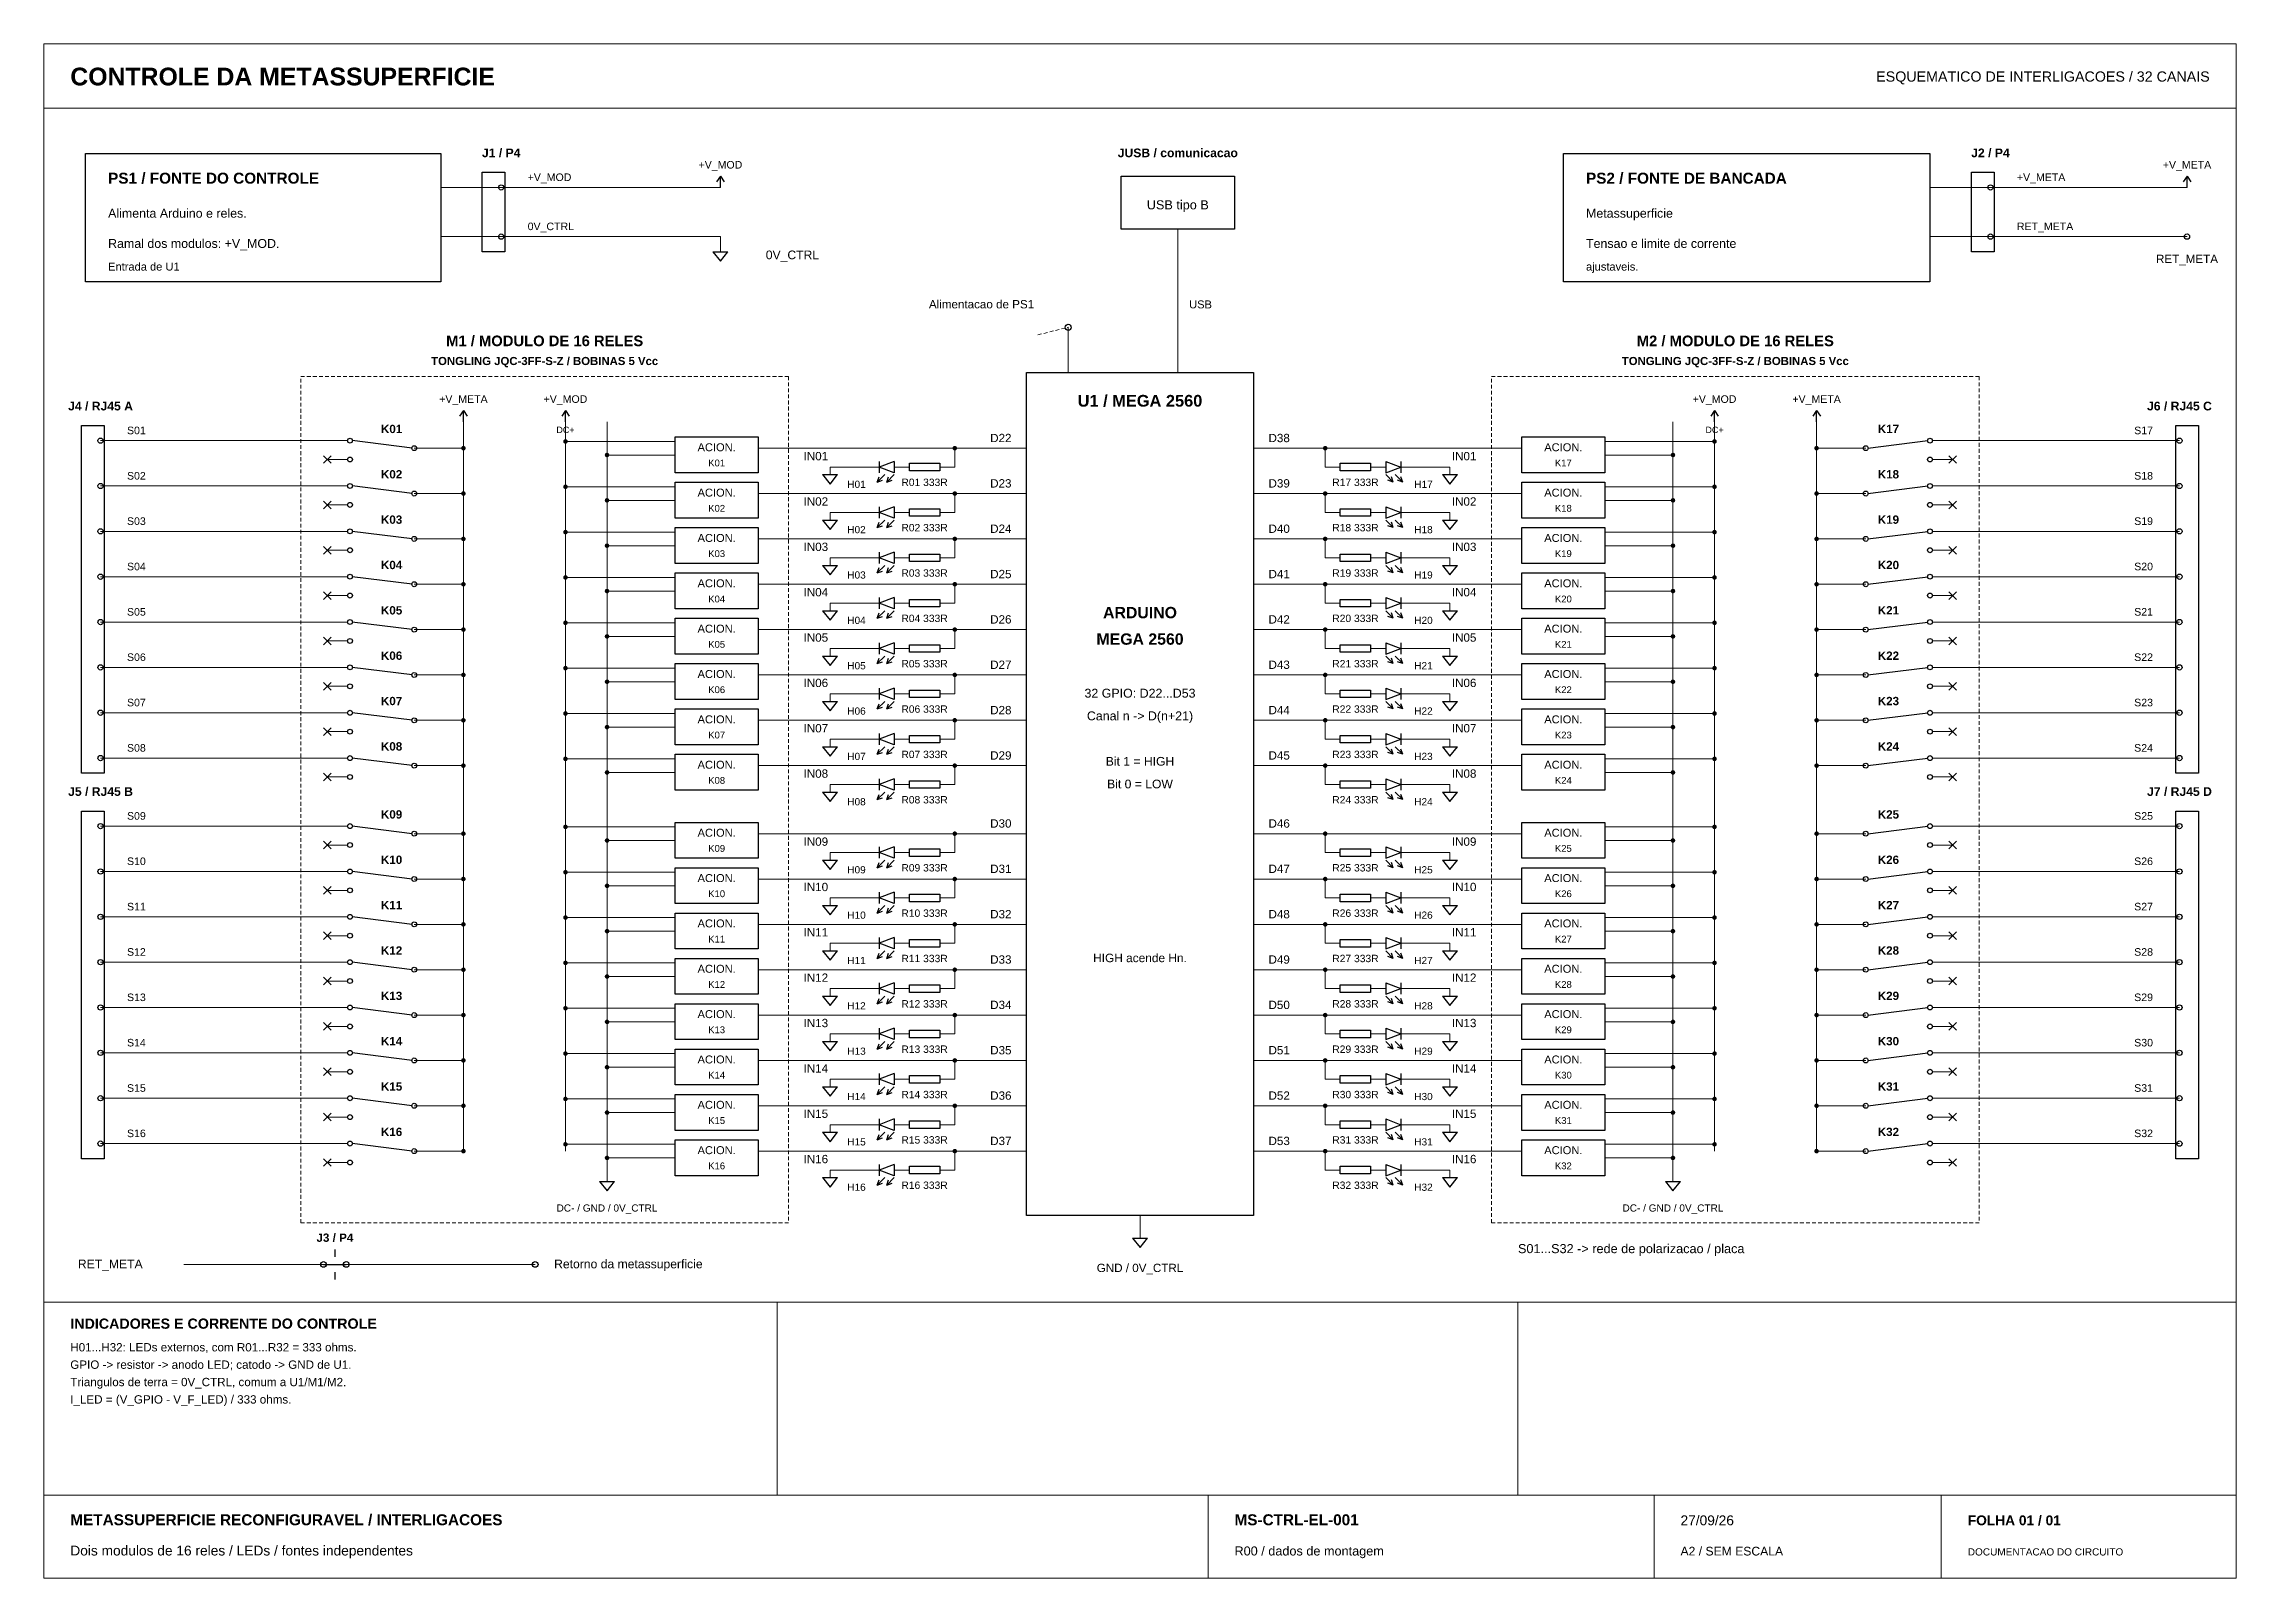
# Model space of a CAD drawing. Header units: millimetres. Extents: x 7 to 587, y 7 to 413.
import ezdxf
from ezdxf.enums import TextEntityAlignment as Align

# ---------------------------------------------------------------- set-up
doc = ezdxf.new("R2010")
doc.units = ezdxf.units.MM
doc.linetypes.add('ASSOCIATION_DASH', pattern=[1.6, 1, -0.6])
for name, color, linetype, lineweight in [('ANNOTATION', 7, 'Continuous', 13), ('FRAME', 7, 'Continuous', 18), ('MODULE', 7, 'Continuous', 13), ('SYMBOLS', 7, 'Continuous', 25), ('TEXT', 7, 'Continuous', 18), ('WIRES', 7, 'Continuous', 20)]:
    doc.layers.add(name, color=color, linetype=linetype, lineweight=lineweight)
doc.styles.add('BOLD', font='arialbd.ttf')
doc.styles.get("Standard").update_dxf_attribs({"font": 'arial.ttf'})

msp = doc.modelspace()

# ---------------------------------------------------------------- texts
at = {"layer": 'TEXT', "style": 'BOLD'}
for s, height, p in [('CONTROLE DA METASSUPERFICIE', 4.7, (14, 402)), ('PS1 / FONTE DO CONTROLE', 2.9, (24, 376)), ('PS2 / FONTE DE BANCADA', 2.9, (415, 376)), ('INDICADORES E CORRENTE DO CONTROLE', 2.7, (14, 73)), ('METASSUPERFICIE RECONFIGURAVEL / INTERLIGACOES', 2.9, (14, 21)), ('MS-CTRL-EL-001', 2.9, (322, 21)), ('FOLHA 01 / 01', 2.6, (516, 21))]:
    msp.add_text(s, height=height, dxfattribs=at).set_placement(p)
at = {"layer": 'TEXT'}
for s, height, p in [('ESQUEMATICO DE INTERLIGACOES / 32 CANAIS', 2.7, (580, 403)), ('Alimentacao de PS1', 2.2, (269, 343)), ('D22', 2.2, (263, 307.6)), ('S17', 2, (565, 309.7)), ('IN01', 2.2, (386, 302.8)), ('D23', 2.2, (263, 295.6)), ('S18', 2, (565, 297.7)), ('IN02', 2.2, (386, 290.8)), ('D24', 2.2, (263, 283.6)), ('S19', 2, (565, 285.7)), ('IN03', 2.2, (386, 278.8)), ('D25', 2.2, (263, 271.6)), ('S20', 2, (565, 273.7)), ('IN04', 2.2, (386, 266.8)), ('D26', 2.2, (263, 259.6)), ('S21', 2, (565, 261.7)), ('IN05', 2.2, (386, 254.8)), ('D27', 2.2, (263, 247.6)), ('S22', 2, (565, 249.7)), ('IN06', 2.2, (386, 242.8)), ('D28', 2.2, (263, 235.6)), ('S23', 2, (565, 237.7)), ('IN07', 2.2, (386, 230.8)), ('S24', 2, (565, 225.7)), ('D29', 2.2, (263, 223.6)), ('IN08', 2.2, (386, 218.8)), ('S25', 2, (565, 207.7)), ('D30', 2.2, (263, 205.6)), ('IN09', 2.2, (386, 200.8)), ('S26', 2, (565, 195.7)), ('D31', 2.2, (263, 193.6)), ('IN10', 2.2, (386, 188.8)), ('S27', 2, (565, 183.7)), ('D32', 2.2, (263, 181.6)), ('IN11', 2.2, (386, 176.8)), ('D33', 2.2, (263, 169.6)), ('S28', 2, (565, 171.7)), ('IN12', 2.2, (386, 164.8)), ('D34', 2.2, (263, 157.6)), ('S29', 2, (565, 159.7)), ('IN13', 2.2, (386, 152.8)), ('D35', 2.2, (263, 145.6)), ('S30', 2, (565, 147.7)), ('IN14', 2.2, (386, 140.8)), ('D36', 2.2, (263, 133.6)), ('S31', 2, (565, 135.7)), ('IN15', 2.2, (386, 128.8)), ('D37', 2.2, (263, 121.6)), ('S32', 2, (565, 123.7)), ('IN16', 2.2, (386, 116.8))]:
    msp.add_text(s, height=height, dxfattribs=at).set_placement(p, align=Align.RIGHT)
at = {"layer": 'TEXT', "style": 'BOLD'}
for s, height, p in [('J1 / P4', 2.3, (128, 383)), ('JUSB / comunicacao', 2.3, (307, 383)), ('J2 / P4', 2.3, (522, 383)), ('M1 / MODULO DE 16 RELES', 2.8, (139.5, 333)), ('M2 / MODULO DE 16 RELES', 2.8, (454.5, 333)), ('TONGLING JQC-3FF-S-Z / BOBINAS 5 Vcc', 2.15, (139.5, 328)), ('TONGLING JQC-3FF-S-Z / BOBINAS 5 Vcc', 2.15, (454.5, 328)), ('U1 / MEGA 2560', 3.1, (297, 317)), ('J4 / RJ45 A', 2.3, (22, 316)), ('J6 / RJ45 C', 2.3, (572, 316)), ('K01', 2.2, (99, 310)), ('K17', 2.2, (495, 310)), ('K02', 2.2, (99, 298)), ('K18', 2.2, (495, 298)), ('K03', 2.2, (99, 286)), ('K19', 2.2, (495, 286)), ('K04', 2.2, (99, 274)), ('K20', 2.2, (495, 274)), ('K05', 2.2, (99, 262)), ('ARDUINO', 3, (297, 261)), ('K21', 2.2, (495, 262)), ('MEGA 2560', 3, (297, 254)), ('K06', 2.2, (99, 250)), ('K22', 2.2, (495, 250)), ('K07', 2.2, (99, 238)), ('K23', 2.2, (495, 238)), ('K08', 2.2, (99, 226)), ('K24', 2.2, (495, 226)), ('J5 / RJ45 B', 2.3, (22, 214)), ('J7 / RJ45 D', 2.3, (572, 214)), ('K09', 2.2, (99, 208)), ('K25', 2.2, (495, 208)), ('K10', 2.2, (99, 196)), ('K26', 2.2, (495, 196)), ('K11', 2.2, (99, 184)), ('K27', 2.2, (495, 184)), ('K12', 2.2, (99, 172)), ('K28', 2.2, (495, 172)), ('K13', 2.2, (99, 160)), ('K29', 2.2, (495, 160)), ('K14', 2.2, (99, 148)), ('K30', 2.2, (495, 148)), ('K15', 2.2, (99, 136)), ('K31', 2.2, (495, 136)), ('K16', 2.2, (99, 124)), ('K32', 2.2, (495, 124)), ('J3 / P4', 2.2, (84, 96))]:
    msp.add_text(s, height=height, dxfattribs=at).set_placement(p, align=Align.CENTER)
at = {"layer": 'TEXT'}
for s, height, p in [('+V_MOD', 2, (135, 376.7)), ('+V_META', 2, (529, 376.7)), ('Alimenta Arduino e reles.', 2.35, (24, 367)), ('0V_CTRL', 2, (135, 363.7)), ('Metassuperficie', 2.35, (415, 367)), ('RET_META', 2, (529, 363.7)), ('Ramal dos modulos: +V_MOD.', 2.35, (24, 359)), ('Tensao e limite de corrente', 2.35, (415, 359)), ('Entrada de U1', 2.1, (24, 353)), ('0V_CTRL', 2.3, (198, 356)), ('ajustaveis.', 2.1, (415, 353)), ('USB', 2.1, (310, 343)), ('S01', 2, (29, 309.7)), ('D38', 2.2, (331, 307.6)), ('IN01', 2.2, (208, 302.8)), ('S02', 2, (29, 297.7)), ('D39', 2.2, (331, 295.6)), ('IN02', 2.2, (208, 290.8)), ('S03', 2, (29, 285.7)), ('D40', 2.2, (331, 283.6)), ('IN03', 2.2, (208, 278.8)), ('S04', 2, (29, 273.7)), ('D41', 2.2, (331, 271.6)), ('IN04', 2.2, (208, 266.8)), ('S05', 2, (29, 261.7)), ('D42', 2.2, (331, 259.6)), ('IN05', 2.2, (208, 254.8)), ('S06', 2, (29, 249.7)), ('D43', 2.2, (331, 247.6)), ('IN06', 2.2, (208, 242.8)), ('S07', 2, (29, 237.7)), ('D44', 2.2, (331, 235.6)), ('IN07', 2.2, (208, 230.8)), ('S08', 2, (29, 225.7)), ('IN08', 2.2, (208, 218.8)), ('D45', 2.2, (331, 223.6)), ('S09', 2, (29, 207.7)), ('IN09', 2.2, (208, 200.8)), ('D46', 2.2, (331, 205.6)), ('S10', 2, (29, 195.7)), ('D47', 2.2, (331, 193.6)), ('S11', 2, (29, 183.7)), ('IN10', 2.2, (208, 188.8)), ('D48', 2.2, (331, 181.6)), ('IN11', 2.2, (208, 176.8)), ('S12', 2, (29, 171.7)), ('D49', 2.2, (331, 169.6)), ('IN12', 2.2, (208, 164.8)), ('S13', 2, (29, 159.7)), ('D50', 2.2, (331, 157.6)), ('IN13', 2.2, (208, 152.8)), ('S14', 2, (29, 147.7)), ('D51', 2.2, (331, 145.6)), ('IN14', 2.2, (208, 140.8)), ('S15', 2, (29, 135.7)), ('D52', 2.2, (331, 133.6)), ('IN15', 2.2, (208, 128.8)), ('S16', 2, (29, 123.7)), ('D53', 2.2, (331, 121.6)), ('IN16', 2.2, (208, 116.8)), ('S01...S32 -> rede de polarizacao / placa', 2.4, (397, 93)), ('RET_META', 2.3, (16, 89)), ('Retorno da metassuperficie', 2.3, (142, 89)), ('GPIO -> resistor -> anodo LED; catodo -> GND de U1.', 2.2, (14, 62.4)), ('H01...H32: LEDs externos, com R01...R32 = 333 ohms.', 2.2, (14, 67)), ('Triangulos de terra = 0V_CTRL, comum a U1/M1/M2.', 2.2, (14, 57.8)), ('I_LED = (V_GPIO - V_F_LED) / 333 ohms.', 2.2, (14, 53.2)), ('27/09/26', 2.6, (440, 21)), ('Dois modulos de 16 reles / LEDs / fontes independentes', 2.6, (14, 13)), ('R00 / dados de montagem', 2.4, (322, 13)), ('A2 / SEM ESCALA', 2.3, (440, 13)), ('DOCUMENTACAO DO CIRCUITO', 1.9, (516, 13))]:
    msp.add_text(s, height=height, dxfattribs=at).set_placement(p)
for s, height, p in [('+V_MOD', 2, (186, 380)), ('+V_META', 2, (574, 380)), ('USB tipo B', 2.4, (307, 369.2)), ('RET_META', 2.2, (574, 355)), ('+V_META', 2, (118, 318)), ('+V_MOD', 2, (145, 318)), ('+V_MOD', 2, (449, 318)), ('+V_META', 2, (476, 318)), ('DC+', 1.7, (145, 310)), ('DC+', 1.7, (449, 310)), ('ACION.', 2.1, (185, 305.2)), ('K01', 1.8, (185, 301.2)), ('ACION.', 2.1, (409, 305.2)), ('K17', 1.8, (409, 301.2)), ('H01', 1.9, (222, 295.5)), ('R01 333R', 1.95, (240, 296)), ('R17 333R', 1.95, (354, 296)), ('H17', 1.9, (372, 295.5)), ('ACION.', 2.1, (185, 293.2)), ('K02', 1.8, (185, 289.2)), ('ACION.', 2.1, (409, 293.2)), ('K18', 1.8, (409, 289.2)), ('H02', 1.9, (222, 283.5)), ('R02 333R', 1.95, (240, 284)), ('R18 333R', 1.95, (354, 284)), ('H18', 1.9, (372, 283.5)), ('ACION.', 2.1, (185, 281.2)), ('K03', 1.8, (185, 277.2)), ('ACION.', 2.1, (409, 281.2)), ('K19', 1.8, (409, 277.2)), ('H03', 1.9, (222, 271.5)), ('R03 333R', 1.95, (240, 272)), ('R19 333R', 1.95, (354, 272)), ('H19', 1.9, (372, 271.5)), ('ACION.', 2.1, (185, 269.2)), ('K04', 1.8, (185, 265.2)), ('ACION.', 2.1, (409, 269.2)), ('K20', 1.8, (409, 265.2)), ('H04', 1.9, (222, 259.5)), ('R04 333R', 1.95, (240, 260)), ('R20 333R', 1.95, (354, 260)), ('H20', 1.9, (372, 259.5)), ('ACION.', 2.1, (185, 257.2)), ('ACION.', 2.1, (409, 257.2)), ('K05', 1.8, (185, 253.2)), ('H05', 1.9, (222, 247.5)), ('R05 333R', 1.95, (240, 248)), ('R21 333R', 1.95, (354, 248)), ('H21', 1.9, (372, 247.5)), ('K21', 1.8, (409, 253.2)), ('ACION.', 2.1, (185, 245.2)), ('ACION.', 2.1, (409, 245.2)), ('K06', 1.8, (185, 241.2)), ('R06 333R', 1.95, (240, 236)), ('32 GPIO: D22...D53', 2.35, (297, 240)), ('R22 333R', 1.95, (354, 236)), ('K22', 1.8, (409, 241.2)), ('ACION.', 2.1, (185, 233.2)), ('H06', 1.9, (222, 235.5)), ('Canal n -> D(n+21)', 2.35, (297, 234)), ('H22', 1.9, (372, 235.5)), ('ACION.', 2.1, (409, 233.2)), ('K07', 1.8, (185, 229.2)), ('K23', 1.8, (409, 229.2)), ('ACION.', 2.1, (185, 221.2)), ('H07', 1.9, (222, 223.5)), ('R07 333R', 1.95, (240, 224)), ('Bit 1 = HIGH', 2.3, (297, 222)), ('R23 333R', 1.95, (354, 224)), ('H23', 1.9, (372, 223.5)), ('ACION.', 2.1, (409, 221.2)), ('K08', 1.8, (185, 217.2)), ('Bit 0 = LOW', 2.3, (297, 216)), ('K24', 1.8, (409, 217.2)), ('H08', 1.9, (222, 211.5)), ('R08 333R', 1.95, (240, 212)), ('R24 333R', 1.95, (354, 212)), ('H24', 1.9, (372, 211.5)), ('ACION.', 2.1, (185, 203.2)), ('ACION.', 2.1, (409, 203.2)), ('K09', 1.8, (185, 199.2)), ('K25', 1.8, (409, 199.2)), ('ACION.', 2.1, (185, 191.2)), ('H09', 1.9, (222, 193.5)), ('R09 333R', 1.95, (240, 194)), ('R25 333R', 1.95, (354, 194)), ('H25', 1.9, (372, 193.5)), ('ACION.', 2.1, (409, 191.2)), ('K10', 1.8, (185, 187.2)), ('K26', 1.8, (409, 187.2)), ('ACION.', 2.1, (185, 179.2)), ('H10', 1.9, (222, 181.5)), ('R10 333R', 1.95, (240, 182)), ('R26 333R', 1.95, (354, 182)), ('H26', 1.9, (372, 181.5)), ('ACION.', 2.1, (409, 179.2)), ('K11', 1.8, (185, 175.2)), ('K27', 1.8, (409, 175.2)), ('ACION.', 2.1, (185, 167.2)), ('H11', 1.9, (222, 169.5)), ('R11 333R', 1.95, (240, 170)), ('HIGH acende Hn.', 2.25, (297, 170)), ('R27 333R', 1.95, (354, 170)), ('H27', 1.9, (372, 169.5)), ('ACION.', 2.1, (409, 167.2)), ('K12', 1.8, (185, 163.2)), ('K28', 1.8, (409, 163.2)), ('ACION.', 2.1, (185, 155.2)), ('H12', 1.9, (222, 157.5)), ('R12 333R', 1.95, (240, 158)), ('R28 333R', 1.95, (354, 158)), ('H28', 1.9, (372, 157.5)), ('ACION.', 2.1, (409, 155.2)), ('K13', 1.8, (185, 151.2)), ('K29', 1.8, (409, 151.2)), ('ACION.', 2.1, (185, 143.2)), ('H13', 1.9, (222, 145.5)), ('R13 333R', 1.95, (240, 146)), ('R29 333R', 1.95, (354, 146)), ('H29', 1.9, (372, 145.5)), ('ACION.', 2.1, (409, 143.2)), ('K14', 1.8, (185, 139.2)), ('K30', 1.8, (409, 139.2)), ('H14', 1.9, (222, 133.5)), ('R14 333R', 1.95, (240, 134)), ('R30 333R', 1.95, (354, 134)), ('H30', 1.9, (372, 133.5)), ('ACION.', 2.1, (185, 131.2)), ('K15', 1.8, (185, 127.2)), ('ACION.', 2.1, (409, 131.2)), ('K31', 1.8, (409, 127.2)), ('H15', 1.9, (222, 121.5)), ('R15 333R', 1.95, (240, 122)), ('R31 333R', 1.95, (354, 122)), ('H31', 1.9, (372, 121.5)), ('ACION.', 2.1, (185, 119.2)), ('K16', 1.8, (185, 115.2)), ('ACION.', 2.1, (409, 119.2)), ('K32', 1.8, (409, 115.2)), ('H16', 1.9, (222, 109.5)), ('R16 333R', 1.95, (240, 110)), ('R32 333R', 1.95, (354, 110)), ('H32', 1.9, (372, 109.5)), ('DC- / GND / 0V_CTRL', 1.9, (156, 104)), ('DC- / GND / 0V_CTRL', 1.9, (438, 104)), ('GND / 0V_CTRL', 2.2, (297, 88))]:
    msp.add_text(s, height=height, dxfattribs=at).set_placement(p, align=Align.CENTER)

# ---------------------------------------------------------------- hatches: boundary and pattern name
at = {"layer": 'SYMBOLS'}
for points in [[(145.6, 307.8), (145.58, 307.96), (145.52, 308.1), (145.42, 308.22), (145.3, 308.32), (145.16, 308.38), (145, 308.4), (144.84, 308.38), (144.7, 308.32), (144.58, 308.22), (144.48, 308.1), (144.42, 307.96), (144.4, 307.8), (144.42, 307.64), (144.48, 307.5), (144.58, 307.38), (144.7, 307.28), (144.84, 307.22), (145, 307.2), (145.16, 307.22), (145.3, 307.28), (145.42, 307.38), (145.52, 307.5), (145.58, 307.64)], [(449.6, 307.8), (449.58, 307.96), (449.52, 308.1), (449.42, 308.22), (449.3, 308.32), (449.16, 308.38), (449, 308.4), (448.84, 308.38), (448.7, 308.32), (448.58, 308.22), (448.48, 308.1), (448.42, 307.96), (448.4, 307.8), (448.42, 307.64), (448.48, 307.5), (448.58, 307.38), (448.7, 307.28), (448.84, 307.22), (449, 307.2), (449.16, 307.22), (449.3, 307.28), (449.42, 307.38), (449.52, 307.5), (449.58, 307.64)], [(118.6, 306), (118.58, 306.16), (118.52, 306.3), (118.42, 306.42), (118.3, 306.52), (118.16, 306.58), (118, 306.6), (117.84, 306.58), (117.7, 306.52), (117.58, 306.42), (117.48, 306.3), (117.42, 306.16), (117.4, 306), (117.42, 305.84), (117.48, 305.7), (117.58, 305.58), (117.7, 305.48), (117.84, 305.42), (118, 305.4), (118.16, 305.42), (118.3, 305.48), (118.42, 305.58), (118.52, 305.7), (118.58, 305.84)], [(156.6, 304.2), (156.58, 304.36), (156.52, 304.5), (156.42, 304.62), (156.3, 304.72), (156.16, 304.78), (156, 304.8), (155.84, 304.78), (155.7, 304.72), (155.58, 304.62), (155.48, 304.5), (155.42, 304.36), (155.4, 304.2), (155.42, 304.04), (155.48, 303.9), (155.58, 303.78), (155.7, 303.68), (155.84, 303.62), (156, 303.6), (156.16, 303.62), (156.3, 303.68), (156.42, 303.78), (156.52, 303.9), (156.58, 304.04)], [(248.6, 306), (248.58, 306.16), (248.52, 306.3), (248.42, 306.42), (248.3, 306.52), (248.16, 306.58), (248, 306.6), (247.84, 306.58), (247.7, 306.52), (247.58, 306.42), (247.48, 306.3), (247.42, 306.16), (247.4, 306), (247.42, 305.84), (247.48, 305.7), (247.58, 305.58), (247.7, 305.48), (247.84, 305.42), (248, 305.4), (248.16, 305.42), (248.3, 305.48), (248.42, 305.58), (248.52, 305.7), (248.58, 305.84)], [(346.6, 306), (346.58, 306.16), (346.52, 306.3), (346.42, 306.42), (346.3, 306.52), (346.16, 306.58), (346, 306.6), (345.84, 306.58), (345.7, 306.52), (345.58, 306.42), (345.48, 306.3), (345.42, 306.16), (345.4, 306), (345.42, 305.84), (345.48, 305.7), (345.58, 305.58), (345.7, 305.48), (345.84, 305.42), (346, 305.4), (346.16, 305.42), (346.3, 305.48), (346.42, 305.58), (346.52, 305.7), (346.58, 305.84)], [(438.6, 304.2), (438.58, 304.36), (438.52, 304.5), (438.42, 304.62), (438.3, 304.72), (438.16, 304.78), (438, 304.8), (437.84, 304.78), (437.7, 304.72), (437.58, 304.62), (437.48, 304.5), (437.42, 304.36), (437.4, 304.2), (437.42, 304.04), (437.48, 303.9), (437.58, 303.78), (437.7, 303.68), (437.84, 303.62), (438, 303.6), (438.16, 303.62), (438.3, 303.68), (438.42, 303.78), (438.52, 303.9), (438.58, 304.04)], [(476.6, 306), (476.58, 306.16), (476.52, 306.3), (476.42, 306.42), (476.3, 306.52), (476.16, 306.58), (476, 306.6), (475.84, 306.58), (475.7, 306.52), (475.58, 306.42), (475.48, 306.3), (475.42, 306.16), (475.4, 306), (475.42, 305.84), (475.48, 305.7), (475.58, 305.58), (475.7, 305.48), (475.84, 305.42), (476, 305.4), (476.16, 305.42), (476.3, 305.48), (476.42, 305.58), (476.52, 305.7), (476.58, 305.84)], [(145.6, 295.8), (145.58, 295.96), (145.52, 296.1), (145.42, 296.22), (145.3, 296.32), (145.16, 296.38), (145, 296.4), (144.84, 296.38), (144.7, 296.32), (144.58, 296.22), (144.48, 296.1), (144.42, 295.96), (144.4, 295.8), (144.42, 295.64), (144.48, 295.5), (144.58, 295.38), (144.7, 295.28), (144.84, 295.22), (145, 295.2), (145.16, 295.22), (145.3, 295.28), (145.42, 295.38), (145.52, 295.5), (145.58, 295.64)], [(449.6, 295.8), (449.58, 295.96), (449.52, 296.1), (449.42, 296.22), (449.3, 296.32), (449.16, 296.38), (449, 296.4), (448.84, 296.38), (448.7, 296.32), (448.58, 296.22), (448.48, 296.1), (448.42, 295.96), (448.4, 295.8), (448.42, 295.64), (448.48, 295.5), (448.58, 295.38), (448.7, 295.28), (448.84, 295.22), (449, 295.2), (449.16, 295.22), (449.3, 295.28), (449.42, 295.38), (449.52, 295.5), (449.58, 295.64)], [(118.6, 294), (118.58, 294.16), (118.52, 294.3), (118.42, 294.42), (118.3, 294.52), (118.16, 294.58), (118, 294.6), (117.84, 294.58), (117.7, 294.52), (117.58, 294.42), (117.48, 294.3), (117.42, 294.16), (117.4, 294), (117.42, 293.84), (117.48, 293.7), (117.58, 293.58), (117.7, 293.48), (117.84, 293.42), (118, 293.4), (118.16, 293.42), (118.3, 293.48), (118.42, 293.58), (118.52, 293.7), (118.58, 293.84)], [(156.6, 292.2), (156.58, 292.36), (156.52, 292.5), (156.42, 292.62), (156.3, 292.72), (156.16, 292.78), (156, 292.8), (155.84, 292.78), (155.7, 292.72), (155.58, 292.62), (155.48, 292.5), (155.42, 292.36), (155.4, 292.2), (155.42, 292.04), (155.48, 291.9), (155.58, 291.78), (155.7, 291.68), (155.84, 291.62), (156, 291.6), (156.16, 291.62), (156.3, 291.68), (156.42, 291.78), (156.52, 291.9), (156.58, 292.04)], [(248.6, 294), (248.58, 294.16), (248.52, 294.3), (248.42, 294.42), (248.3, 294.52), (248.16, 294.58), (248, 294.6), (247.84, 294.58), (247.7, 294.52), (247.58, 294.42), (247.48, 294.3), (247.42, 294.16), (247.4, 294), (247.42, 293.84), (247.48, 293.7), (247.58, 293.58), (247.7, 293.48), (247.84, 293.42), (248, 293.4), (248.16, 293.42), (248.3, 293.48), (248.42, 293.58), (248.52, 293.7), (248.58, 293.84)], [(346.6, 294), (346.58, 294.16), (346.52, 294.3), (346.42, 294.42), (346.3, 294.52), (346.16, 294.58), (346, 294.6), (345.84, 294.58), (345.7, 294.52), (345.58, 294.42), (345.48, 294.3), (345.42, 294.16), (345.4, 294), (345.42, 293.84), (345.48, 293.7), (345.58, 293.58), (345.7, 293.48), (345.84, 293.42), (346, 293.4), (346.16, 293.42), (346.3, 293.48), (346.42, 293.58), (346.52, 293.7), (346.58, 293.84)], [(438.6, 292.2), (438.58, 292.36), (438.52, 292.5), (438.42, 292.62), (438.3, 292.72), (438.16, 292.78), (438, 292.8), (437.84, 292.78), (437.7, 292.72), (437.58, 292.62), (437.48, 292.5), (437.42, 292.36), (437.4, 292.2), (437.42, 292.04), (437.48, 291.9), (437.58, 291.78), (437.7, 291.68), (437.84, 291.62), (438, 291.6), (438.16, 291.62), (438.3, 291.68), (438.42, 291.78), (438.52, 291.9), (438.58, 292.04)], [(476.6, 294), (476.58, 294.16), (476.52, 294.3), (476.42, 294.42), (476.3, 294.52), (476.16, 294.58), (476, 294.6), (475.84, 294.58), (475.7, 294.52), (475.58, 294.42), (475.48, 294.3), (475.42, 294.16), (475.4, 294), (475.42, 293.84), (475.48, 293.7), (475.58, 293.58), (475.7, 293.48), (475.84, 293.42), (476, 293.4), (476.16, 293.42), (476.3, 293.48), (476.42, 293.58), (476.52, 293.7), (476.58, 293.84)], [(145.6, 283.8), (145.58, 283.96), (145.52, 284.1), (145.42, 284.22), (145.3, 284.32), (145.16, 284.38), (145, 284.4), (144.84, 284.38), (144.7, 284.32), (144.58, 284.22), (144.48, 284.1), (144.42, 283.96), (144.4, 283.8), (144.42, 283.64), (144.48, 283.5), (144.58, 283.38), (144.7, 283.28), (144.84, 283.22), (145, 283.2), (145.16, 283.22), (145.3, 283.28), (145.42, 283.38), (145.52, 283.5), (145.58, 283.64)], [(449.6, 283.8), (449.58, 283.96), (449.52, 284.1), (449.42, 284.22), (449.3, 284.32), (449.16, 284.38), (449, 284.4), (448.84, 284.38), (448.7, 284.32), (448.58, 284.22), (448.48, 284.1), (448.42, 283.96), (448.4, 283.8), (448.42, 283.64), (448.48, 283.5), (448.58, 283.38), (448.7, 283.28), (448.84, 283.22), (449, 283.2), (449.16, 283.22), (449.3, 283.28), (449.42, 283.38), (449.52, 283.5), (449.58, 283.64)], [(118.6, 282), (118.58, 282.16), (118.52, 282.3), (118.42, 282.42), (118.3, 282.52), (118.16, 282.58), (118, 282.6), (117.84, 282.58), (117.7, 282.52), (117.58, 282.42), (117.48, 282.3), (117.42, 282.16), (117.4, 282), (117.42, 281.84), (117.48, 281.7), (117.58, 281.58), (117.7, 281.48), (117.84, 281.42), (118, 281.4), (118.16, 281.42), (118.3, 281.48), (118.42, 281.58), (118.52, 281.7), (118.58, 281.84)], [(156.6, 280.2), (156.58, 280.36), (156.52, 280.5), (156.42, 280.62), (156.3, 280.72), (156.16, 280.78), (156, 280.8), (155.84, 280.78), (155.7, 280.72), (155.58, 280.62), (155.48, 280.5), (155.42, 280.36), (155.4, 280.2), (155.42, 280.04), (155.48, 279.9), (155.58, 279.78), (155.7, 279.68), (155.84, 279.62), (156, 279.6), (156.16, 279.62), (156.3, 279.68), (156.42, 279.78), (156.52, 279.9), (156.58, 280.04)], [(248.6, 282), (248.58, 282.16), (248.52, 282.3), (248.42, 282.42), (248.3, 282.52), (248.16, 282.58), (248, 282.6), (247.84, 282.58), (247.7, 282.52), (247.58, 282.42), (247.48, 282.3), (247.42, 282.16), (247.4, 282), (247.42, 281.84), (247.48, 281.7), (247.58, 281.58), (247.7, 281.48), (247.84, 281.42), (248, 281.4), (248.16, 281.42), (248.3, 281.48), (248.42, 281.58), (248.52, 281.7), (248.58, 281.84)], [(346.6, 282), (346.58, 282.16), (346.52, 282.3), (346.42, 282.42), (346.3, 282.52), (346.16, 282.58), (346, 282.6), (345.84, 282.58), (345.7, 282.52), (345.58, 282.42), (345.48, 282.3), (345.42, 282.16), (345.4, 282), (345.42, 281.84), (345.48, 281.7), (345.58, 281.58), (345.7, 281.48), (345.84, 281.42), (346, 281.4), (346.16, 281.42), (346.3, 281.48), (346.42, 281.58), (346.52, 281.7), (346.58, 281.84)], [(438.6, 280.2), (438.58, 280.36), (438.52, 280.5), (438.42, 280.62), (438.3, 280.72), (438.16, 280.78), (438, 280.8), (437.84, 280.78), (437.7, 280.72), (437.58, 280.62), (437.48, 280.5), (437.42, 280.36), (437.4, 280.2), (437.42, 280.04), (437.48, 279.9), (437.58, 279.78), (437.7, 279.68), (437.84, 279.62), (438, 279.6), (438.16, 279.62), (438.3, 279.68), (438.42, 279.78), (438.52, 279.9), (438.58, 280.04)], [(476.6, 282), (476.58, 282.16), (476.52, 282.3), (476.42, 282.42), (476.3, 282.52), (476.16, 282.58), (476, 282.6), (475.84, 282.58), (475.7, 282.52), (475.58, 282.42), (475.48, 282.3), (475.42, 282.16), (475.4, 282), (475.42, 281.84), (475.48, 281.7), (475.58, 281.58), (475.7, 281.48), (475.84, 281.42), (476, 281.4), (476.16, 281.42), (476.3, 281.48), (476.42, 281.58), (476.52, 281.7), (476.58, 281.84)], [(118.6, 270), (118.58, 270.16), (118.52, 270.3), (118.42, 270.42), (118.3, 270.52), (118.16, 270.58), (118, 270.6), (117.84, 270.58), (117.7, 270.52), (117.58, 270.42), (117.48, 270.3), (117.42, 270.16), (117.4, 270), (117.42, 269.84), (117.48, 269.7), (117.58, 269.58), (117.7, 269.48), (117.84, 269.42), (118, 269.4), (118.16, 269.42), (118.3, 269.48), (118.42, 269.58), (118.52, 269.7), (118.58, 269.84)], [(145.6, 271.8), (145.58, 271.96), (145.52, 272.1), (145.42, 272.22), (145.3, 272.32), (145.16, 272.38), (145, 272.4), (144.84, 272.38), (144.7, 272.32), (144.58, 272.22), (144.48, 272.1), (144.42, 271.96), (144.4, 271.8), (144.42, 271.64), (144.48, 271.5), (144.58, 271.38), (144.7, 271.28), (144.84, 271.22), (145, 271.2), (145.16, 271.22), (145.3, 271.28), (145.42, 271.38), (145.52, 271.5), (145.58, 271.64)], [(156.6, 268.2), (156.58, 268.36), (156.52, 268.5), (156.42, 268.62), (156.3, 268.72), (156.16, 268.78), (156, 268.8), (155.84, 268.78), (155.7, 268.72), (155.58, 268.62), (155.48, 268.5), (155.42, 268.36), (155.4, 268.2), (155.42, 268.04), (155.48, 267.9), (155.58, 267.78), (155.7, 267.68), (155.84, 267.62), (156, 267.6), (156.16, 267.62), (156.3, 267.68), (156.42, 267.78), (156.52, 267.9), (156.58, 268.04)], [(248.6, 270), (248.58, 270.16), (248.52, 270.3), (248.42, 270.42), (248.3, 270.52), (248.16, 270.58), (248, 270.6), (247.84, 270.58), (247.7, 270.52), (247.58, 270.42), (247.48, 270.3), (247.42, 270.16), (247.4, 270), (247.42, 269.84), (247.48, 269.7), (247.58, 269.58), (247.7, 269.48), (247.84, 269.42), (248, 269.4), (248.16, 269.42), (248.3, 269.48), (248.42, 269.58), (248.52, 269.7), (248.58, 269.84)], [(346.6, 270), (346.58, 270.16), (346.52, 270.3), (346.42, 270.42), (346.3, 270.52), (346.16, 270.58), (346, 270.6), (345.84, 270.58), (345.7, 270.52), (345.58, 270.42), (345.48, 270.3), (345.42, 270.16), (345.4, 270), (345.42, 269.84), (345.48, 269.7), (345.58, 269.58), (345.7, 269.48), (345.84, 269.42), (346, 269.4), (346.16, 269.42), (346.3, 269.48), (346.42, 269.58), (346.52, 269.7), (346.58, 269.84)], [(438.6, 268.2), (438.58, 268.36), (438.52, 268.5), (438.42, 268.62), (438.3, 268.72), (438.16, 268.78), (438, 268.8), (437.84, 268.78), (437.7, 268.72), (437.58, 268.62), (437.48, 268.5), (437.42, 268.36), (437.4, 268.2), (437.42, 268.04), (437.48, 267.9), (437.58, 267.78), (437.7, 267.68), (437.84, 267.62), (438, 267.6), (438.16, 267.62), (438.3, 267.68), (438.42, 267.78), (438.52, 267.9), (438.58, 268.04)], [(449.6, 271.8), (449.58, 271.96), (449.52, 272.1), (449.42, 272.22), (449.3, 272.32), (449.16, 272.38), (449, 272.4), (448.84, 272.38), (448.7, 272.32), (448.58, 272.22), (448.48, 272.1), (448.42, 271.96), (448.4, 271.8), (448.42, 271.64), (448.48, 271.5), (448.58, 271.38), (448.7, 271.28), (448.84, 271.22), (449, 271.2), (449.16, 271.22), (449.3, 271.28), (449.42, 271.38), (449.52, 271.5), (449.58, 271.64)], [(476.6, 270), (476.58, 270.16), (476.52, 270.3), (476.42, 270.42), (476.3, 270.52), (476.16, 270.58), (476, 270.6), (475.84, 270.58), (475.7, 270.52), (475.58, 270.42), (475.48, 270.3), (475.42, 270.16), (475.4, 270), (475.42, 269.84), (475.48, 269.7), (475.58, 269.58), (475.7, 269.48), (475.84, 269.42), (476, 269.4), (476.16, 269.42), (476.3, 269.48), (476.42, 269.58), (476.52, 269.7), (476.58, 269.84)], [(118.6, 258), (118.58, 258.16), (118.52, 258.3), (118.42, 258.42), (118.3, 258.52), (118.16, 258.58), (118, 258.6), (117.84, 258.58), (117.7, 258.52), (117.58, 258.42), (117.48, 258.3), (117.42, 258.16), (117.4, 258), (117.42, 257.84), (117.48, 257.7), (117.58, 257.58), (117.7, 257.48), (117.84, 257.42), (118, 257.4), (118.16, 257.42), (118.3, 257.48), (118.42, 257.58), (118.52, 257.7), (118.58, 257.84)], [(145.6, 259.8), (145.58, 259.96), (145.52, 260.1), (145.42, 260.22), (145.3, 260.32), (145.16, 260.38), (145, 260.4), (144.84, 260.38), (144.7, 260.32), (144.58, 260.22), (144.48, 260.1), (144.42, 259.96), (144.4, 259.8), (144.42, 259.64), (144.48, 259.5), (144.58, 259.38), (144.7, 259.28), (144.84, 259.22), (145, 259.2), (145.16, 259.22), (145.3, 259.28), (145.42, 259.38), (145.52, 259.5), (145.58, 259.64)], [(156.6, 256.2), (156.58, 256.36), (156.52, 256.5), (156.42, 256.62), (156.3, 256.72), (156.16, 256.78), (156, 256.8), (155.84, 256.78), (155.7, 256.72), (155.58, 256.62), (155.48, 256.5), (155.42, 256.36), (155.4, 256.2), (155.42, 256.04), (155.48, 255.9), (155.58, 255.78), (155.7, 255.68), (155.84, 255.62), (156, 255.6), (156.16, 255.62), (156.3, 255.68), (156.42, 255.78), (156.52, 255.9), (156.58, 256.04)], [(248.6, 258), (248.58, 258.16), (248.52, 258.3), (248.42, 258.42), (248.3, 258.52), (248.16, 258.58), (248, 258.6), (247.84, 258.58), (247.7, 258.52), (247.58, 258.42), (247.48, 258.3), (247.42, 258.16), (247.4, 258), (247.42, 257.84), (247.48, 257.7), (247.58, 257.58), (247.7, 257.48), (247.84, 257.42), (248, 257.4), (248.16, 257.42), (248.3, 257.48), (248.42, 257.58), (248.52, 257.7), (248.58, 257.84)], [(346.6, 258), (346.58, 258.16), (346.52, 258.3), (346.42, 258.42), (346.3, 258.52), (346.16, 258.58), (346, 258.6), (345.84, 258.58), (345.7, 258.52), (345.58, 258.42), (345.48, 258.3), (345.42, 258.16), (345.4, 258), (345.42, 257.84), (345.48, 257.7), (345.58, 257.58), (345.7, 257.48), (345.84, 257.42), (346, 257.4), (346.16, 257.42), (346.3, 257.48), (346.42, 257.58), (346.52, 257.7), (346.58, 257.84)], [(438.6, 256.2), (438.58, 256.36), (438.52, 256.5), (438.42, 256.62), (438.3, 256.72), (438.16, 256.78), (438, 256.8), (437.84, 256.78), (437.7, 256.72), (437.58, 256.62), (437.48, 256.5), (437.42, 256.36), (437.4, 256.2), (437.42, 256.04), (437.48, 255.9), (437.58, 255.78), (437.7, 255.68), (437.84, 255.62), (438, 255.6), (438.16, 255.62), (438.3, 255.68), (438.42, 255.78), (438.52, 255.9), (438.58, 256.04)], [(449.6, 259.8), (449.58, 259.96), (449.52, 260.1), (449.42, 260.22), (449.3, 260.32), (449.16, 260.38), (449, 260.4), (448.84, 260.38), (448.7, 260.32), (448.58, 260.22), (448.48, 260.1), (448.42, 259.96), (448.4, 259.8), (448.42, 259.64), (448.48, 259.5), (448.58, 259.38), (448.7, 259.28), (448.84, 259.22), (449, 259.2), (449.16, 259.22), (449.3, 259.28), (449.42, 259.38), (449.52, 259.5), (449.58, 259.64)], [(476.6, 258), (476.58, 258.16), (476.52, 258.3), (476.42, 258.42), (476.3, 258.52), (476.16, 258.58), (476, 258.6), (475.84, 258.58), (475.7, 258.52), (475.58, 258.42), (475.48, 258.3), (475.42, 258.16), (475.4, 258), (475.42, 257.84), (475.48, 257.7), (475.58, 257.58), (475.7, 257.48), (475.84, 257.42), (476, 257.4), (476.16, 257.42), (476.3, 257.48), (476.42, 257.58), (476.52, 257.7), (476.58, 257.84)], [(118.6, 246), (118.58, 246.16), (118.52, 246.3), (118.42, 246.42), (118.3, 246.52), (118.16, 246.58), (118, 246.6), (117.84, 246.58), (117.7, 246.52), (117.58, 246.42), (117.48, 246.3), (117.42, 246.16), (117.4, 246), (117.42, 245.84), (117.48, 245.7), (117.58, 245.58), (117.7, 245.48), (117.84, 245.42), (118, 245.4), (118.16, 245.42), (118.3, 245.48), (118.42, 245.58), (118.52, 245.7), (118.58, 245.84)], [(145.6, 247.8), (145.58, 247.96), (145.52, 248.1), (145.42, 248.22), (145.3, 248.32), (145.16, 248.38), (145, 248.4), (144.84, 248.38), (144.7, 248.32), (144.58, 248.22), (144.48, 248.1), (144.42, 247.96), (144.4, 247.8), (144.42, 247.64), (144.48, 247.5), (144.58, 247.38), (144.7, 247.28), (144.84, 247.22), (145, 247.2), (145.16, 247.22), (145.3, 247.28), (145.42, 247.38), (145.52, 247.5), (145.58, 247.64)], [(156.6, 244.2), (156.58, 244.36), (156.52, 244.5), (156.42, 244.62), (156.3, 244.72), (156.16, 244.78), (156, 244.8), (155.84, 244.78), (155.7, 244.72), (155.58, 244.62), (155.48, 244.5), (155.42, 244.36), (155.4, 244.2), (155.42, 244.04), (155.48, 243.9), (155.58, 243.78), (155.7, 243.68), (155.84, 243.62), (156, 243.6), (156.16, 243.62), (156.3, 243.68), (156.42, 243.78), (156.52, 243.9), (156.58, 244.04)], [(248.6, 246), (248.58, 246.16), (248.52, 246.3), (248.42, 246.42), (248.3, 246.52), (248.16, 246.58), (248, 246.6), (247.84, 246.58), (247.7, 246.52), (247.58, 246.42), (247.48, 246.3), (247.42, 246.16), (247.4, 246), (247.42, 245.84), (247.48, 245.7), (247.58, 245.58), (247.7, 245.48), (247.84, 245.42), (248, 245.4), (248.16, 245.42), (248.3, 245.48), (248.42, 245.58), (248.52, 245.7), (248.58, 245.84)], [(346.6, 246), (346.58, 246.16), (346.52, 246.3), (346.42, 246.42), (346.3, 246.52), (346.16, 246.58), (346, 246.6), (345.84, 246.58), (345.7, 246.52), (345.58, 246.42), (345.48, 246.3), (345.42, 246.16), (345.4, 246), (345.42, 245.84), (345.48, 245.7), (345.58, 245.58), (345.7, 245.48), (345.84, 245.42), (346, 245.4), (346.16, 245.42), (346.3, 245.48), (346.42, 245.58), (346.52, 245.7), (346.58, 245.84)], [(438.6, 244.2), (438.58, 244.36), (438.52, 244.5), (438.42, 244.62), (438.3, 244.72), (438.16, 244.78), (438, 244.8), (437.84, 244.78), (437.7, 244.72), (437.58, 244.62), (437.48, 244.5), (437.42, 244.36), (437.4, 244.2), (437.42, 244.04), (437.48, 243.9), (437.58, 243.78), (437.7, 243.68), (437.84, 243.62), (438, 243.6), (438.16, 243.62), (438.3, 243.68), (438.42, 243.78), (438.52, 243.9), (438.58, 244.04)], [(449.6, 247.8), (449.58, 247.96), (449.52, 248.1), (449.42, 248.22), (449.3, 248.32), (449.16, 248.38), (449, 248.4), (448.84, 248.38), (448.7, 248.32), (448.58, 248.22), (448.48, 248.1), (448.42, 247.96), (448.4, 247.8), (448.42, 247.64), (448.48, 247.5), (448.58, 247.38), (448.7, 247.28), (448.84, 247.22), (449, 247.2), (449.16, 247.22), (449.3, 247.28), (449.42, 247.38), (449.52, 247.5), (449.58, 247.64)], [(476.6, 246), (476.58, 246.16), (476.52, 246.3), (476.42, 246.42), (476.3, 246.52), (476.16, 246.58), (476, 246.6), (475.84, 246.58), (475.7, 246.52), (475.58, 246.42), (475.48, 246.3), (475.42, 246.16), (475.4, 246), (475.42, 245.84), (475.48, 245.7), (475.58, 245.58), (475.7, 245.48), (475.84, 245.42), (476, 245.4), (476.16, 245.42), (476.3, 245.48), (476.42, 245.58), (476.52, 245.7), (476.58, 245.84)], [(118.6, 234), (118.58, 234.16), (118.52, 234.3), (118.42, 234.42), (118.3, 234.52), (118.16, 234.58), (118, 234.6), (117.84, 234.58), (117.7, 234.52), (117.58, 234.42), (117.48, 234.3), (117.42, 234.16), (117.4, 234), (117.42, 233.84), (117.48, 233.7), (117.58, 233.58), (117.7, 233.48), (117.84, 233.42), (118, 233.4), (118.16, 233.42), (118.3, 233.48), (118.42, 233.58), (118.52, 233.7), (118.58, 233.84)], [(145.6, 235.8), (145.58, 235.96), (145.52, 236.1), (145.42, 236.22), (145.3, 236.32), (145.16, 236.38), (145, 236.4), (144.84, 236.38), (144.7, 236.32), (144.58, 236.22), (144.48, 236.1), (144.42, 235.96), (144.4, 235.8), (144.42, 235.64), (144.48, 235.5), (144.58, 235.38), (144.7, 235.28), (144.84, 235.22), (145, 235.2), (145.16, 235.22), (145.3, 235.28), (145.42, 235.38), (145.52, 235.5), (145.58, 235.64)], [(156.6, 232.2), (156.58, 232.36), (156.52, 232.5), (156.42, 232.62), (156.3, 232.72), (156.16, 232.78), (156, 232.8), (155.84, 232.78), (155.7, 232.72), (155.58, 232.62), (155.48, 232.5), (155.42, 232.36), (155.4, 232.2), (155.42, 232.04), (155.48, 231.9), (155.58, 231.78), (155.7, 231.68), (155.84, 231.62), (156, 231.6), (156.16, 231.62), (156.3, 231.68), (156.42, 231.78), (156.52, 231.9), (156.58, 232.04)], [(248.6, 234), (248.58, 234.16), (248.52, 234.3), (248.42, 234.42), (248.3, 234.52), (248.16, 234.58), (248, 234.6), (247.84, 234.58), (247.7, 234.52), (247.58, 234.42), (247.48, 234.3), (247.42, 234.16), (247.4, 234), (247.42, 233.84), (247.48, 233.7), (247.58, 233.58), (247.7, 233.48), (247.84, 233.42), (248, 233.4), (248.16, 233.42), (248.3, 233.48), (248.42, 233.58), (248.52, 233.7), (248.58, 233.84)], [(346.6, 234), (346.58, 234.16), (346.52, 234.3), (346.42, 234.42), (346.3, 234.52), (346.16, 234.58), (346, 234.6), (345.84, 234.58), (345.7, 234.52), (345.58, 234.42), (345.48, 234.3), (345.42, 234.16), (345.4, 234), (345.42, 233.84), (345.48, 233.7), (345.58, 233.58), (345.7, 233.48), (345.84, 233.42), (346, 233.4), (346.16, 233.42), (346.3, 233.48), (346.42, 233.58), (346.52, 233.7), (346.58, 233.84)], [(438.6, 232.2), (438.58, 232.36), (438.52, 232.5), (438.42, 232.62), (438.3, 232.72), (438.16, 232.78), (438, 232.8), (437.84, 232.78), (437.7, 232.72), (437.58, 232.62), (437.48, 232.5), (437.42, 232.36), (437.4, 232.2), (437.42, 232.04), (437.48, 231.9), (437.58, 231.78), (437.7, 231.68), (437.84, 231.62), (438, 231.6), (438.16, 231.62), (438.3, 231.68), (438.42, 231.78), (438.52, 231.9), (438.58, 232.04)], [(449.6, 235.8), (449.58, 235.96), (449.52, 236.1), (449.42, 236.22), (449.3, 236.32), (449.16, 236.38), (449, 236.4), (448.84, 236.38), (448.7, 236.32), (448.58, 236.22), (448.48, 236.1), (448.42, 235.96), (448.4, 235.8), (448.42, 235.64), (448.48, 235.5), (448.58, 235.38), (448.7, 235.28), (448.84, 235.22), (449, 235.2), (449.16, 235.22), (449.3, 235.28), (449.42, 235.38), (449.52, 235.5), (449.58, 235.64)], [(476.6, 234), (476.58, 234.16), (476.52, 234.3), (476.42, 234.42), (476.3, 234.52), (476.16, 234.58), (476, 234.6), (475.84, 234.58), (475.7, 234.52), (475.58, 234.42), (475.48, 234.3), (475.42, 234.16), (475.4, 234), (475.42, 233.84), (475.48, 233.7), (475.58, 233.58), (475.7, 233.48), (475.84, 233.42), (476, 233.4), (476.16, 233.42), (476.3, 233.48), (476.42, 233.58), (476.52, 233.7), (476.58, 233.84)], [(118.6, 222), (118.58, 222.16), (118.52, 222.3), (118.42, 222.42), (118.3, 222.52), (118.16, 222.58), (118, 222.6), (117.84, 222.58), (117.7, 222.52), (117.58, 222.42), (117.48, 222.3), (117.42, 222.16), (117.4, 222), (117.42, 221.84), (117.48, 221.7), (117.58, 221.58), (117.7, 221.48), (117.84, 221.42), (118, 221.4), (118.16, 221.42), (118.3, 221.48), (118.42, 221.58), (118.52, 221.7), (118.58, 221.84)], [(145.6, 223.8), (145.58, 223.96), (145.52, 224.1), (145.42, 224.22), (145.3, 224.32), (145.16, 224.38), (145, 224.4), (144.84, 224.38), (144.7, 224.32), (144.58, 224.22), (144.48, 224.1), (144.42, 223.96), (144.4, 223.8), (144.42, 223.64), (144.48, 223.5), (144.58, 223.38), (144.7, 223.28), (144.84, 223.22), (145, 223.2), (145.16, 223.22), (145.3, 223.28), (145.42, 223.38), (145.52, 223.5), (145.58, 223.64)], [(156.6, 220.2), (156.58, 220.36), (156.52, 220.5), (156.42, 220.62), (156.3, 220.72), (156.16, 220.78), (156, 220.8), (155.84, 220.78), (155.7, 220.72), (155.58, 220.62), (155.48, 220.5), (155.42, 220.36), (155.4, 220.2), (155.42, 220.04), (155.48, 219.9), (155.58, 219.78), (155.7, 219.68), (155.84, 219.62), (156, 219.6), (156.16, 219.62), (156.3, 219.68), (156.42, 219.78), (156.52, 219.9), (156.58, 220.04)], [(248.6, 222), (248.58, 222.16), (248.52, 222.3), (248.42, 222.42), (248.3, 222.52), (248.16, 222.58), (248, 222.6), (247.84, 222.58), (247.7, 222.52), (247.58, 222.42), (247.48, 222.3), (247.42, 222.16), (247.4, 222), (247.42, 221.84), (247.48, 221.7), (247.58, 221.58), (247.7, 221.48), (247.84, 221.42), (248, 221.4), (248.16, 221.42), (248.3, 221.48), (248.42, 221.58), (248.52, 221.7), (248.58, 221.84)], [(346.6, 222), (346.58, 222.16), (346.52, 222.3), (346.42, 222.42), (346.3, 222.52), (346.16, 222.58), (346, 222.6), (345.84, 222.58), (345.7, 222.52), (345.58, 222.42), (345.48, 222.3), (345.42, 222.16), (345.4, 222), (345.42, 221.84), (345.48, 221.7), (345.58, 221.58), (345.7, 221.48), (345.84, 221.42), (346, 221.4), (346.16, 221.42), (346.3, 221.48), (346.42, 221.58), (346.52, 221.7), (346.58, 221.84)], [(438.6, 220.2), (438.58, 220.36), (438.52, 220.5), (438.42, 220.62), (438.3, 220.72), (438.16, 220.78), (438, 220.8), (437.84, 220.78), (437.7, 220.72), (437.58, 220.62), (437.48, 220.5), (437.42, 220.36), (437.4, 220.2), (437.42, 220.04), (437.48, 219.9), (437.58, 219.78), (437.7, 219.68), (437.84, 219.62), (438, 219.6), (438.16, 219.62), (438.3, 219.68), (438.42, 219.78), (438.52, 219.9), (438.58, 220.04)], [(449.6, 223.8), (449.58, 223.96), (449.52, 224.1), (449.42, 224.22), (449.3, 224.32), (449.16, 224.38), (449, 224.4), (448.84, 224.38), (448.7, 224.32), (448.58, 224.22), (448.48, 224.1), (448.42, 223.96), (448.4, 223.8), (448.42, 223.64), (448.48, 223.5), (448.58, 223.38), (448.7, 223.28), (448.84, 223.22), (449, 223.2), (449.16, 223.22), (449.3, 223.28), (449.42, 223.38), (449.52, 223.5), (449.58, 223.64)], [(476.6, 222), (476.58, 222.16), (476.52, 222.3), (476.42, 222.42), (476.3, 222.52), (476.16, 222.58), (476, 222.6), (475.84, 222.58), (475.7, 222.52), (475.58, 222.42), (475.48, 222.3), (475.42, 222.16), (475.4, 222), (475.42, 221.84), (475.48, 221.7), (475.58, 221.58), (475.7, 221.48), (475.84, 221.42), (476, 221.4), (476.16, 221.42), (476.3, 221.48), (476.42, 221.58), (476.52, 221.7), (476.58, 221.84)], [(118.6, 204), (118.58, 204.16), (118.52, 204.3), (118.42, 204.42), (118.3, 204.52), (118.16, 204.58), (118, 204.6), (117.84, 204.58), (117.7, 204.52), (117.58, 204.42), (117.48, 204.3), (117.42, 204.16), (117.4, 204), (117.42, 203.84), (117.48, 203.7), (117.58, 203.58), (117.7, 203.48), (117.84, 203.42), (118, 203.4), (118.16, 203.42), (118.3, 203.48), (118.42, 203.58), (118.52, 203.7), (118.58, 203.84)], [(145.6, 205.8), (145.58, 205.96), (145.52, 206.1), (145.42, 206.22), (145.3, 206.32), (145.16, 206.38), (145, 206.4), (144.84, 206.38), (144.7, 206.32), (144.58, 206.22), (144.48, 206.1), (144.42, 205.96), (144.4, 205.8), (144.42, 205.64), (144.48, 205.5), (144.58, 205.38), (144.7, 205.28), (144.84, 205.22), (145, 205.2), (145.16, 205.22), (145.3, 205.28), (145.42, 205.38), (145.52, 205.5), (145.58, 205.64)], [(248.6, 204), (248.58, 204.16), (248.52, 204.3), (248.42, 204.42), (248.3, 204.52), (248.16, 204.58), (248, 204.6), (247.84, 204.58), (247.7, 204.52), (247.58, 204.42), (247.48, 204.3), (247.42, 204.16), (247.4, 204), (247.42, 203.84), (247.48, 203.7), (247.58, 203.58), (247.7, 203.48), (247.84, 203.42), (248, 203.4), (248.16, 203.42), (248.3, 203.48), (248.42, 203.58), (248.52, 203.7), (248.58, 203.84)], [(346.6, 204), (346.58, 204.16), (346.52, 204.3), (346.42, 204.42), (346.3, 204.52), (346.16, 204.58), (346, 204.6), (345.84, 204.58), (345.7, 204.52), (345.58, 204.42), (345.48, 204.3), (345.42, 204.16), (345.4, 204), (345.42, 203.84), (345.48, 203.7), (345.58, 203.58), (345.7, 203.48), (345.84, 203.42), (346, 203.4), (346.16, 203.42), (346.3, 203.48), (346.42, 203.58), (346.52, 203.7), (346.58, 203.84)], [(449.6, 205.8), (449.58, 205.96), (449.52, 206.1), (449.42, 206.22), (449.3, 206.32), (449.16, 206.38), (449, 206.4), (448.84, 206.38), (448.7, 206.32), (448.58, 206.22), (448.48, 206.1), (448.42, 205.96), (448.4, 205.8), (448.42, 205.64), (448.48, 205.5), (448.58, 205.38), (448.7, 205.28), (448.84, 205.22), (449, 205.2), (449.16, 205.22), (449.3, 205.28), (449.42, 205.38), (449.52, 205.5), (449.58, 205.64)], [(476.6, 204), (476.58, 204.16), (476.52, 204.3), (476.42, 204.42), (476.3, 204.52), (476.16, 204.58), (476, 204.6), (475.84, 204.58), (475.7, 204.52), (475.58, 204.42), (475.48, 204.3), (475.42, 204.16), (475.4, 204), (475.42, 203.84), (475.48, 203.7), (475.58, 203.58), (475.7, 203.48), (475.84, 203.42), (476, 203.4), (476.16, 203.42), (476.3, 203.48), (476.42, 203.58), (476.52, 203.7), (476.58, 203.84)], [(156.6, 202.2), (156.58, 202.36), (156.52, 202.5), (156.42, 202.62), (156.3, 202.72), (156.16, 202.78), (156, 202.8), (155.84, 202.78), (155.7, 202.72), (155.58, 202.62), (155.48, 202.5), (155.42, 202.36), (155.4, 202.2), (155.42, 202.04), (155.48, 201.9), (155.58, 201.78), (155.7, 201.68), (155.84, 201.62), (156, 201.6), (156.16, 201.62), (156.3, 201.68), (156.42, 201.78), (156.52, 201.9), (156.58, 202.04)], [(438.6, 202.2), (438.58, 202.36), (438.52, 202.5), (438.42, 202.62), (438.3, 202.72), (438.16, 202.78), (438, 202.8), (437.84, 202.78), (437.7, 202.72), (437.58, 202.62), (437.48, 202.5), (437.42, 202.36), (437.4, 202.2), (437.42, 202.04), (437.48, 201.9), (437.58, 201.78), (437.7, 201.68), (437.84, 201.62), (438, 201.6), (438.16, 201.62), (438.3, 201.68), (438.42, 201.78), (438.52, 201.9), (438.58, 202.04)], [(118.6, 192), (118.58, 192.16), (118.52, 192.3), (118.42, 192.42), (118.3, 192.52), (118.16, 192.58), (118, 192.6), (117.84, 192.58), (117.7, 192.52), (117.58, 192.42), (117.48, 192.3), (117.42, 192.16), (117.4, 192), (117.42, 191.84), (117.48, 191.7), (117.58, 191.58), (117.7, 191.48), (117.84, 191.42), (118, 191.4), (118.16, 191.42), (118.3, 191.48), (118.42, 191.58), (118.52, 191.7), (118.58, 191.84)], [(145.6, 193.8), (145.58, 193.96), (145.52, 194.1), (145.42, 194.22), (145.3, 194.32), (145.16, 194.38), (145, 194.4), (144.84, 194.38), (144.7, 194.32), (144.58, 194.22), (144.48, 194.1), (144.42, 193.96), (144.4, 193.8), (144.42, 193.64), (144.48, 193.5), (144.58, 193.38), (144.7, 193.28), (144.84, 193.22), (145, 193.2), (145.16, 193.22), (145.3, 193.28), (145.42, 193.38), (145.52, 193.5), (145.58, 193.64)], [(248.6, 192), (248.58, 192.16), (248.52, 192.3), (248.42, 192.42), (248.3, 192.52), (248.16, 192.58), (248, 192.6), (247.84, 192.58), (247.7, 192.52), (247.58, 192.42), (247.48, 192.3), (247.42, 192.16), (247.4, 192), (247.42, 191.84), (247.48, 191.7), (247.58, 191.58), (247.7, 191.48), (247.84, 191.42), (248, 191.4), (248.16, 191.42), (248.3, 191.48), (248.42, 191.58), (248.52, 191.7), (248.58, 191.84)], [(346.6, 192), (346.58, 192.16), (346.52, 192.3), (346.42, 192.42), (346.3, 192.52), (346.16, 192.58), (346, 192.6), (345.84, 192.58), (345.7, 192.52), (345.58, 192.42), (345.48, 192.3), (345.42, 192.16), (345.4, 192), (345.42, 191.84), (345.48, 191.7), (345.58, 191.58), (345.7, 191.48), (345.84, 191.42), (346, 191.4), (346.16, 191.42), (346.3, 191.48), (346.42, 191.58), (346.52, 191.7), (346.58, 191.84)], [(449.6, 193.8), (449.58, 193.96), (449.52, 194.1), (449.42, 194.22), (449.3, 194.32), (449.16, 194.38), (449, 194.4), (448.84, 194.38), (448.7, 194.32), (448.58, 194.22), (448.48, 194.1), (448.42, 193.96), (448.4, 193.8), (448.42, 193.64), (448.48, 193.5), (448.58, 193.38), (448.7, 193.28), (448.84, 193.22), (449, 193.2), (449.16, 193.22), (449.3, 193.28), (449.42, 193.38), (449.52, 193.5), (449.58, 193.64)], [(476.6, 192), (476.58, 192.16), (476.52, 192.3), (476.42, 192.42), (476.3, 192.52), (476.16, 192.58), (476, 192.6), (475.84, 192.58), (475.7, 192.52), (475.58, 192.42), (475.48, 192.3), (475.42, 192.16), (475.4, 192), (475.42, 191.84), (475.48, 191.7), (475.58, 191.58), (475.7, 191.48), (475.84, 191.42), (476, 191.4), (476.16, 191.42), (476.3, 191.48), (476.42, 191.58), (476.52, 191.7), (476.58, 191.84)], [(156.6, 190.2), (156.58, 190.36), (156.52, 190.5), (156.42, 190.62), (156.3, 190.72), (156.16, 190.78), (156, 190.8), (155.84, 190.78), (155.7, 190.72), (155.58, 190.62), (155.48, 190.5), (155.42, 190.36), (155.4, 190.2), (155.42, 190.04), (155.48, 189.9), (155.58, 189.78), (155.7, 189.68), (155.84, 189.62), (156, 189.6), (156.16, 189.62), (156.3, 189.68), (156.42, 189.78), (156.52, 189.9), (156.58, 190.04)], [(438.6, 190.2), (438.58, 190.36), (438.52, 190.5), (438.42, 190.62), (438.3, 190.72), (438.16, 190.78), (438, 190.8), (437.84, 190.78), (437.7, 190.72), (437.58, 190.62), (437.48, 190.5), (437.42, 190.36), (437.4, 190.2), (437.42, 190.04), (437.48, 189.9), (437.58, 189.78), (437.7, 189.68), (437.84, 189.62), (438, 189.6), (438.16, 189.62), (438.3, 189.68), (438.42, 189.78), (438.52, 189.9), (438.58, 190.04)], [(118.6, 180), (118.58, 180.16), (118.52, 180.3), (118.42, 180.42), (118.3, 180.52), (118.16, 180.58), (118, 180.6), (117.84, 180.58), (117.7, 180.52), (117.58, 180.42), (117.48, 180.3), (117.42, 180.16), (117.4, 180), (117.42, 179.84), (117.48, 179.7), (117.58, 179.58), (117.7, 179.48), (117.84, 179.42), (118, 179.4), (118.16, 179.42), (118.3, 179.48), (118.42, 179.58), (118.52, 179.7), (118.58, 179.84)], [(145.6, 181.8), (145.58, 181.96), (145.52, 182.1), (145.42, 182.22), (145.3, 182.32), (145.16, 182.38), (145, 182.4), (144.84, 182.38), (144.7, 182.32), (144.58, 182.22), (144.48, 182.1), (144.42, 181.96), (144.4, 181.8), (144.42, 181.64), (144.48, 181.5), (144.58, 181.38), (144.7, 181.28), (144.84, 181.22), (145, 181.2), (145.16, 181.22), (145.3, 181.28), (145.42, 181.38), (145.52, 181.5), (145.58, 181.64)], [(248.6, 180), (248.58, 180.16), (248.52, 180.3), (248.42, 180.42), (248.3, 180.52), (248.16, 180.58), (248, 180.6), (247.84, 180.58), (247.7, 180.52), (247.58, 180.42), (247.48, 180.3), (247.42, 180.16), (247.4, 180), (247.42, 179.84), (247.48, 179.7), (247.58, 179.58), (247.7, 179.48), (247.84, 179.42), (248, 179.4), (248.16, 179.42), (248.3, 179.48), (248.42, 179.58), (248.52, 179.7), (248.58, 179.84)], [(346.6, 180), (346.58, 180.16), (346.52, 180.3), (346.42, 180.42), (346.3, 180.52), (346.16, 180.58), (346, 180.6), (345.84, 180.58), (345.7, 180.52), (345.58, 180.42), (345.48, 180.3), (345.42, 180.16), (345.4, 180), (345.42, 179.84), (345.48, 179.7), (345.58, 179.58), (345.7, 179.48), (345.84, 179.42), (346, 179.4), (346.16, 179.42), (346.3, 179.48), (346.42, 179.58), (346.52, 179.7), (346.58, 179.84)], [(449.6, 181.8), (449.58, 181.96), (449.52, 182.1), (449.42, 182.22), (449.3, 182.32), (449.16, 182.38), (449, 182.4), (448.84, 182.38), (448.7, 182.32), (448.58, 182.22), (448.48, 182.1), (448.42, 181.96), (448.4, 181.8), (448.42, 181.64), (448.48, 181.5), (448.58, 181.38), (448.7, 181.28), (448.84, 181.22), (449, 181.2), (449.16, 181.22), (449.3, 181.28), (449.42, 181.38), (449.52, 181.5), (449.58, 181.64)], [(476.6, 180), (476.58, 180.16), (476.52, 180.3), (476.42, 180.42), (476.3, 180.52), (476.16, 180.58), (476, 180.6), (475.84, 180.58), (475.7, 180.52), (475.58, 180.42), (475.48, 180.3), (475.42, 180.16), (475.4, 180), (475.42, 179.84), (475.48, 179.7), (475.58, 179.58), (475.7, 179.48), (475.84, 179.42), (476, 179.4), (476.16, 179.42), (476.3, 179.48), (476.42, 179.58), (476.52, 179.7), (476.58, 179.84)], [(156.6, 178.2), (156.58, 178.36), (156.52, 178.5), (156.42, 178.62), (156.3, 178.72), (156.16, 178.78), (156, 178.8), (155.84, 178.78), (155.7, 178.72), (155.58, 178.62), (155.48, 178.5), (155.42, 178.36), (155.4, 178.2), (155.42, 178.04), (155.48, 177.9), (155.58, 177.78), (155.7, 177.68), (155.84, 177.62), (156, 177.6), (156.16, 177.62), (156.3, 177.68), (156.42, 177.78), (156.52, 177.9), (156.58, 178.04)], [(438.6, 178.2), (438.58, 178.36), (438.52, 178.5), (438.42, 178.62), (438.3, 178.72), (438.16, 178.78), (438, 178.8), (437.84, 178.78), (437.7, 178.72), (437.58, 178.62), (437.48, 178.5), (437.42, 178.36), (437.4, 178.2), (437.42, 178.04), (437.48, 177.9), (437.58, 177.78), (437.7, 177.68), (437.84, 177.62), (438, 177.6), (438.16, 177.62), (438.3, 177.68), (438.42, 177.78), (438.52, 177.9), (438.58, 178.04)], [(118.6, 168), (118.58, 168.16), (118.52, 168.3), (118.42, 168.42), (118.3, 168.52), (118.16, 168.58), (118, 168.6), (117.84, 168.58), (117.7, 168.52), (117.58, 168.42), (117.48, 168.3), (117.42, 168.16), (117.4, 168), (117.42, 167.84), (117.48, 167.7), (117.58, 167.58), (117.7, 167.48), (117.84, 167.42), (118, 167.4), (118.16, 167.42), (118.3, 167.48), (118.42, 167.58), (118.52, 167.7), (118.58, 167.84)], [(145.6, 169.8), (145.58, 169.96), (145.52, 170.1), (145.42, 170.22), (145.3, 170.32), (145.16, 170.38), (145, 170.4), (144.84, 170.38), (144.7, 170.32), (144.58, 170.22), (144.48, 170.1), (144.42, 169.96), (144.4, 169.8), (144.42, 169.64), (144.48, 169.5), (144.58, 169.38), (144.7, 169.28), (144.84, 169.22), (145, 169.2), (145.16, 169.22), (145.3, 169.28), (145.42, 169.38), (145.52, 169.5), (145.58, 169.64)], [(248.6, 168), (248.58, 168.16), (248.52, 168.3), (248.42, 168.42), (248.3, 168.52), (248.16, 168.58), (248, 168.6), (247.84, 168.58), (247.7, 168.52), (247.58, 168.42), (247.48, 168.3), (247.42, 168.16), (247.4, 168), (247.42, 167.84), (247.48, 167.7), (247.58, 167.58), (247.7, 167.48), (247.84, 167.42), (248, 167.4), (248.16, 167.42), (248.3, 167.48), (248.42, 167.58), (248.52, 167.7), (248.58, 167.84)], [(346.6, 168), (346.58, 168.16), (346.52, 168.3), (346.42, 168.42), (346.3, 168.52), (346.16, 168.58), (346, 168.6), (345.84, 168.58), (345.7, 168.52), (345.58, 168.42), (345.48, 168.3), (345.42, 168.16), (345.4, 168), (345.42, 167.84), (345.48, 167.7), (345.58, 167.58), (345.7, 167.48), (345.84, 167.42), (346, 167.4), (346.16, 167.42), (346.3, 167.48), (346.42, 167.58), (346.52, 167.7), (346.58, 167.84)], [(449.6, 169.8), (449.58, 169.96), (449.52, 170.1), (449.42, 170.22), (449.3, 170.32), (449.16, 170.38), (449, 170.4), (448.84, 170.38), (448.7, 170.32), (448.58, 170.22), (448.48, 170.1), (448.42, 169.96), (448.4, 169.8), (448.42, 169.64), (448.48, 169.5), (448.58, 169.38), (448.7, 169.28), (448.84, 169.22), (449, 169.2), (449.16, 169.22), (449.3, 169.28), (449.42, 169.38), (449.52, 169.5), (449.58, 169.64)], [(476.6, 168), (476.58, 168.16), (476.52, 168.3), (476.42, 168.42), (476.3, 168.52), (476.16, 168.58), (476, 168.6), (475.84, 168.58), (475.7, 168.52), (475.58, 168.42), (475.48, 168.3), (475.42, 168.16), (475.4, 168), (475.42, 167.84), (475.48, 167.7), (475.58, 167.58), (475.7, 167.48), (475.84, 167.42), (476, 167.4), (476.16, 167.42), (476.3, 167.48), (476.42, 167.58), (476.52, 167.7), (476.58, 167.84)], [(156.6, 166.2), (156.58, 166.36), (156.52, 166.5), (156.42, 166.62), (156.3, 166.72), (156.16, 166.78), (156, 166.8), (155.84, 166.78), (155.7, 166.72), (155.58, 166.62), (155.48, 166.5), (155.42, 166.36), (155.4, 166.2), (155.42, 166.04), (155.48, 165.9), (155.58, 165.78), (155.7, 165.68), (155.84, 165.62), (156, 165.6), (156.16, 165.62), (156.3, 165.68), (156.42, 165.78), (156.52, 165.9), (156.58, 166.04)], [(438.6, 166.2), (438.58, 166.36), (438.52, 166.5), (438.42, 166.62), (438.3, 166.72), (438.16, 166.78), (438, 166.8), (437.84, 166.78), (437.7, 166.72), (437.58, 166.62), (437.48, 166.5), (437.42, 166.36), (437.4, 166.2), (437.42, 166.04), (437.48, 165.9), (437.58, 165.78), (437.7, 165.68), (437.84, 165.62), (438, 165.6), (438.16, 165.62), (438.3, 165.68), (438.42, 165.78), (438.52, 165.9), (438.58, 166.04)], [(118.6, 156), (118.58, 156.16), (118.52, 156.3), (118.42, 156.42), (118.3, 156.52), (118.16, 156.58), (118, 156.6), (117.84, 156.58), (117.7, 156.52), (117.58, 156.42), (117.48, 156.3), (117.42, 156.16), (117.4, 156), (117.42, 155.84), (117.48, 155.7), (117.58, 155.58), (117.7, 155.48), (117.84, 155.42), (118, 155.4), (118.16, 155.42), (118.3, 155.48), (118.42, 155.58), (118.52, 155.7), (118.58, 155.84)], [(145.6, 157.8), (145.58, 157.96), (145.52, 158.1), (145.42, 158.22), (145.3, 158.32), (145.16, 158.38), (145, 158.4), (144.84, 158.38), (144.7, 158.32), (144.58, 158.22), (144.48, 158.1), (144.42, 157.96), (144.4, 157.8), (144.42, 157.64), (144.48, 157.5), (144.58, 157.38), (144.7, 157.28), (144.84, 157.22), (145, 157.2), (145.16, 157.22), (145.3, 157.28), (145.42, 157.38), (145.52, 157.5), (145.58, 157.64)], [(248.6, 156), (248.58, 156.16), (248.52, 156.3), (248.42, 156.42), (248.3, 156.52), (248.16, 156.58), (248, 156.6), (247.84, 156.58), (247.7, 156.52), (247.58, 156.42), (247.48, 156.3), (247.42, 156.16), (247.4, 156), (247.42, 155.84), (247.48, 155.7), (247.58, 155.58), (247.7, 155.48), (247.84, 155.42), (248, 155.4), (248.16, 155.42), (248.3, 155.48), (248.42, 155.58), (248.52, 155.7), (248.58, 155.84)], [(346.6, 156), (346.58, 156.16), (346.52, 156.3), (346.42, 156.42), (346.3, 156.52), (346.16, 156.58), (346, 156.6), (345.84, 156.58), (345.7, 156.52), (345.58, 156.42), (345.48, 156.3), (345.42, 156.16), (345.4, 156), (345.42, 155.84), (345.48, 155.7), (345.58, 155.58), (345.7, 155.48), (345.84, 155.42), (346, 155.4), (346.16, 155.42), (346.3, 155.48), (346.42, 155.58), (346.52, 155.7), (346.58, 155.84)], [(449.6, 157.8), (449.58, 157.96), (449.52, 158.1), (449.42, 158.22), (449.3, 158.32), (449.16, 158.38), (449, 158.4), (448.84, 158.38), (448.7, 158.32), (448.58, 158.22), (448.48, 158.1), (448.42, 157.96), (448.4, 157.8), (448.42, 157.64), (448.48, 157.5), (448.58, 157.38), (448.7, 157.28), (448.84, 157.22), (449, 157.2), (449.16, 157.22), (449.3, 157.28), (449.42, 157.38), (449.52, 157.5), (449.58, 157.64)], [(476.6, 156), (476.58, 156.16), (476.52, 156.3), (476.42, 156.42), (476.3, 156.52), (476.16, 156.58), (476, 156.6), (475.84, 156.58), (475.7, 156.52), (475.58, 156.42), (475.48, 156.3), (475.42, 156.16), (475.4, 156), (475.42, 155.84), (475.48, 155.7), (475.58, 155.58), (475.7, 155.48), (475.84, 155.42), (476, 155.4), (476.16, 155.42), (476.3, 155.48), (476.42, 155.58), (476.52, 155.7), (476.58, 155.84)], [(156.6, 154.2), (156.58, 154.36), (156.52, 154.5), (156.42, 154.62), (156.3, 154.72), (156.16, 154.78), (156, 154.8), (155.84, 154.78), (155.7, 154.72), (155.58, 154.62), (155.48, 154.5), (155.42, 154.36), (155.4, 154.2), (155.42, 154.04), (155.48, 153.9), (155.58, 153.78), (155.7, 153.68), (155.84, 153.62), (156, 153.6), (156.16, 153.62), (156.3, 153.68), (156.42, 153.78), (156.52, 153.9), (156.58, 154.04)], [(438.6, 154.2), (438.58, 154.36), (438.52, 154.5), (438.42, 154.62), (438.3, 154.72), (438.16, 154.78), (438, 154.8), (437.84, 154.78), (437.7, 154.72), (437.58, 154.62), (437.48, 154.5), (437.42, 154.36), (437.4, 154.2), (437.42, 154.04), (437.48, 153.9), (437.58, 153.78), (437.7, 153.68), (437.84, 153.62), (438, 153.6), (438.16, 153.62), (438.3, 153.68), (438.42, 153.78), (438.52, 153.9), (438.58, 154.04)], [(145.6, 145.8), (145.58, 145.96), (145.52, 146.1), (145.42, 146.22), (145.3, 146.32), (145.16, 146.38), (145, 146.4), (144.84, 146.38), (144.7, 146.32), (144.58, 146.22), (144.48, 146.1), (144.42, 145.96), (144.4, 145.8), (144.42, 145.64), (144.48, 145.5), (144.58, 145.38), (144.7, 145.28), (144.84, 145.22), (145, 145.2), (145.16, 145.22), (145.3, 145.28), (145.42, 145.38), (145.52, 145.5), (145.58, 145.64)], [(449.6, 145.8), (449.58, 145.96), (449.52, 146.1), (449.42, 146.22), (449.3, 146.32), (449.16, 146.38), (449, 146.4), (448.84, 146.38), (448.7, 146.32), (448.58, 146.22), (448.48, 146.1), (448.42, 145.96), (448.4, 145.8), (448.42, 145.64), (448.48, 145.5), (448.58, 145.38), (448.7, 145.28), (448.84, 145.22), (449, 145.2), (449.16, 145.22), (449.3, 145.28), (449.42, 145.38), (449.52, 145.5), (449.58, 145.64)], [(118.6, 144), (118.58, 144.16), (118.52, 144.3), (118.42, 144.42), (118.3, 144.52), (118.16, 144.58), (118, 144.6), (117.84, 144.58), (117.7, 144.52), (117.58, 144.42), (117.48, 144.3), (117.42, 144.16), (117.4, 144), (117.42, 143.84), (117.48, 143.7), (117.58, 143.58), (117.7, 143.48), (117.84, 143.42), (118, 143.4), (118.16, 143.42), (118.3, 143.48), (118.42, 143.58), (118.52, 143.7), (118.58, 143.84)], [(156.6, 142.2), (156.58, 142.36), (156.52, 142.5), (156.42, 142.62), (156.3, 142.72), (156.16, 142.78), (156, 142.8), (155.84, 142.78), (155.7, 142.72), (155.58, 142.62), (155.48, 142.5), (155.42, 142.36), (155.4, 142.2), (155.42, 142.04), (155.48, 141.9), (155.58, 141.78), (155.7, 141.68), (155.84, 141.62), (156, 141.6), (156.16, 141.62), (156.3, 141.68), (156.42, 141.78), (156.52, 141.9), (156.58, 142.04)], [(248.6, 144), (248.58, 144.16), (248.52, 144.3), (248.42, 144.42), (248.3, 144.52), (248.16, 144.58), (248, 144.6), (247.84, 144.58), (247.7, 144.52), (247.58, 144.42), (247.48, 144.3), (247.42, 144.16), (247.4, 144), (247.42, 143.84), (247.48, 143.7), (247.58, 143.58), (247.7, 143.48), (247.84, 143.42), (248, 143.4), (248.16, 143.42), (248.3, 143.48), (248.42, 143.58), (248.52, 143.7), (248.58, 143.84)], [(346.6, 144), (346.58, 144.16), (346.52, 144.3), (346.42, 144.42), (346.3, 144.52), (346.16, 144.58), (346, 144.6), (345.84, 144.58), (345.7, 144.52), (345.58, 144.42), (345.48, 144.3), (345.42, 144.16), (345.4, 144), (345.42, 143.84), (345.48, 143.7), (345.58, 143.58), (345.7, 143.48), (345.84, 143.42), (346, 143.4), (346.16, 143.42), (346.3, 143.48), (346.42, 143.58), (346.52, 143.7), (346.58, 143.84)], [(438.6, 142.2), (438.58, 142.36), (438.52, 142.5), (438.42, 142.62), (438.3, 142.72), (438.16, 142.78), (438, 142.8), (437.84, 142.78), (437.7, 142.72), (437.58, 142.62), (437.48, 142.5), (437.42, 142.36), (437.4, 142.2), (437.42, 142.04), (437.48, 141.9), (437.58, 141.78), (437.7, 141.68), (437.84, 141.62), (438, 141.6), (438.16, 141.62), (438.3, 141.68), (438.42, 141.78), (438.52, 141.9), (438.58, 142.04)], [(476.6, 144), (476.58, 144.16), (476.52, 144.3), (476.42, 144.42), (476.3, 144.52), (476.16, 144.58), (476, 144.6), (475.84, 144.58), (475.7, 144.52), (475.58, 144.42), (475.48, 144.3), (475.42, 144.16), (475.4, 144), (475.42, 143.84), (475.48, 143.7), (475.58, 143.58), (475.7, 143.48), (475.84, 143.42), (476, 143.4), (476.16, 143.42), (476.3, 143.48), (476.42, 143.58), (476.52, 143.7), (476.58, 143.84)], [(145.6, 133.8), (145.58, 133.96), (145.52, 134.1), (145.42, 134.22), (145.3, 134.32), (145.16, 134.38), (145, 134.4), (144.84, 134.38), (144.7, 134.32), (144.58, 134.22), (144.48, 134.1), (144.42, 133.96), (144.4, 133.8), (144.42, 133.64), (144.48, 133.5), (144.58, 133.38), (144.7, 133.28), (144.84, 133.22), (145, 133.2), (145.16, 133.22), (145.3, 133.28), (145.42, 133.38), (145.52, 133.5), (145.58, 133.64)], [(449.6, 133.8), (449.58, 133.96), (449.52, 134.1), (449.42, 134.22), (449.3, 134.32), (449.16, 134.38), (449, 134.4), (448.84, 134.38), (448.7, 134.32), (448.58, 134.22), (448.48, 134.1), (448.42, 133.96), (448.4, 133.8), (448.42, 133.64), (448.48, 133.5), (448.58, 133.38), (448.7, 133.28), (448.84, 133.22), (449, 133.2), (449.16, 133.22), (449.3, 133.28), (449.42, 133.38), (449.52, 133.5), (449.58, 133.64)], [(118.6, 132), (118.58, 132.16), (118.52, 132.3), (118.42, 132.42), (118.3, 132.52), (118.16, 132.58), (118, 132.6), (117.84, 132.58), (117.7, 132.52), (117.58, 132.42), (117.48, 132.3), (117.42, 132.16), (117.4, 132), (117.42, 131.84), (117.48, 131.7), (117.58, 131.58), (117.7, 131.48), (117.84, 131.42), (118, 131.4), (118.16, 131.42), (118.3, 131.48), (118.42, 131.58), (118.52, 131.7), (118.58, 131.84)], [(156.6, 130.2), (156.58, 130.36), (156.52, 130.5), (156.42, 130.62), (156.3, 130.72), (156.16, 130.78), (156, 130.8), (155.84, 130.78), (155.7, 130.72), (155.58, 130.62), (155.48, 130.5), (155.42, 130.36), (155.4, 130.2), (155.42, 130.04), (155.48, 129.9), (155.58, 129.78), (155.7, 129.68), (155.84, 129.62), (156, 129.6), (156.16, 129.62), (156.3, 129.68), (156.42, 129.78), (156.52, 129.9), (156.58, 130.04)], [(248.6, 132), (248.58, 132.16), (248.52, 132.3), (248.42, 132.42), (248.3, 132.52), (248.16, 132.58), (248, 132.6), (247.84, 132.58), (247.7, 132.52), (247.58, 132.42), (247.48, 132.3), (247.42, 132.16), (247.4, 132), (247.42, 131.84), (247.48, 131.7), (247.58, 131.58), (247.7, 131.48), (247.84, 131.42), (248, 131.4), (248.16, 131.42), (248.3, 131.48), (248.42, 131.58), (248.52, 131.7), (248.58, 131.84)], [(346.6, 132), (346.58, 132.16), (346.52, 132.3), (346.42, 132.42), (346.3, 132.52), (346.16, 132.58), (346, 132.6), (345.84, 132.58), (345.7, 132.52), (345.58, 132.42), (345.48, 132.3), (345.42, 132.16), (345.4, 132), (345.42, 131.84), (345.48, 131.7), (345.58, 131.58), (345.7, 131.48), (345.84, 131.42), (346, 131.4), (346.16, 131.42), (346.3, 131.48), (346.42, 131.58), (346.52, 131.7), (346.58, 131.84)], [(438.6, 130.2), (438.58, 130.36), (438.52, 130.5), (438.42, 130.62), (438.3, 130.72), (438.16, 130.78), (438, 130.8), (437.84, 130.78), (437.7, 130.72), (437.58, 130.62), (437.48, 130.5), (437.42, 130.36), (437.4, 130.2), (437.42, 130.04), (437.48, 129.9), (437.58, 129.78), (437.7, 129.68), (437.84, 129.62), (438, 129.6), (438.16, 129.62), (438.3, 129.68), (438.42, 129.78), (438.52, 129.9), (438.58, 130.04)], [(476.6, 132), (476.58, 132.16), (476.52, 132.3), (476.42, 132.42), (476.3, 132.52), (476.16, 132.58), (476, 132.6), (475.84, 132.58), (475.7, 132.52), (475.58, 132.42), (475.48, 132.3), (475.42, 132.16), (475.4, 132), (475.42, 131.84), (475.48, 131.7), (475.58, 131.58), (475.7, 131.48), (475.84, 131.42), (476, 131.4), (476.16, 131.42), (476.3, 131.48), (476.42, 131.58), (476.52, 131.7), (476.58, 131.84)], [(145.6, 121.8), (145.58, 121.96), (145.52, 122.1), (145.42, 122.22), (145.3, 122.32), (145.16, 122.38), (145, 122.4), (144.84, 122.38), (144.7, 122.32), (144.58, 122.22), (144.48, 122.1), (144.42, 121.96), (144.4, 121.8), (144.42, 121.64), (144.48, 121.5), (144.58, 121.38), (144.7, 121.28), (144.84, 121.22), (145, 121.2), (145.16, 121.22), (145.3, 121.28), (145.42, 121.38), (145.52, 121.5), (145.58, 121.64)], [(449.6, 121.8), (449.58, 121.96), (449.52, 122.1), (449.42, 122.22), (449.3, 122.32), (449.16, 122.38), (449, 122.4), (448.84, 122.38), (448.7, 122.32), (448.58, 122.22), (448.48, 122.1), (448.42, 121.96), (448.4, 121.8), (448.42, 121.64), (448.48, 121.5), (448.58, 121.38), (448.7, 121.28), (448.84, 121.22), (449, 121.2), (449.16, 121.22), (449.3, 121.28), (449.42, 121.38), (449.52, 121.5), (449.58, 121.64)], [(118.6, 120), (118.58, 120.16), (118.52, 120.3), (118.42, 120.42), (118.3, 120.52), (118.16, 120.58), (118, 120.6), (117.84, 120.58), (117.7, 120.52), (117.58, 120.42), (117.48, 120.3), (117.42, 120.16), (117.4, 120), (117.42, 119.84), (117.48, 119.7), (117.58, 119.58), (117.7, 119.48), (117.84, 119.42), (118, 119.4), (118.16, 119.42), (118.3, 119.48), (118.42, 119.58), (118.52, 119.7), (118.58, 119.84)], [(156.6, 118.2), (156.58, 118.36), (156.52, 118.5), (156.42, 118.62), (156.3, 118.72), (156.16, 118.78), (156, 118.8), (155.84, 118.78), (155.7, 118.72), (155.58, 118.62), (155.48, 118.5), (155.42, 118.36), (155.4, 118.2), (155.42, 118.04), (155.48, 117.9), (155.58, 117.78), (155.7, 117.68), (155.84, 117.62), (156, 117.6), (156.16, 117.62), (156.3, 117.68), (156.42, 117.78), (156.52, 117.9), (156.58, 118.04)], [(248.6, 120), (248.58, 120.16), (248.52, 120.3), (248.42, 120.42), (248.3, 120.52), (248.16, 120.58), (248, 120.6), (247.84, 120.58), (247.7, 120.52), (247.58, 120.42), (247.48, 120.3), (247.42, 120.16), (247.4, 120), (247.42, 119.84), (247.48, 119.7), (247.58, 119.58), (247.7, 119.48), (247.84, 119.42), (248, 119.4), (248.16, 119.42), (248.3, 119.48), (248.42, 119.58), (248.52, 119.7), (248.58, 119.84)], [(346.6, 120), (346.58, 120.16), (346.52, 120.3), (346.42, 120.42), (346.3, 120.52), (346.16, 120.58), (346, 120.6), (345.84, 120.58), (345.7, 120.52), (345.58, 120.42), (345.48, 120.3), (345.42, 120.16), (345.4, 120), (345.42, 119.84), (345.48, 119.7), (345.58, 119.58), (345.7, 119.48), (345.84, 119.42), (346, 119.4), (346.16, 119.42), (346.3, 119.48), (346.42, 119.58), (346.52, 119.7), (346.58, 119.84)], [(438.6, 118.2), (438.58, 118.36), (438.52, 118.5), (438.42, 118.62), (438.3, 118.72), (438.16, 118.78), (438, 118.8), (437.84, 118.78), (437.7, 118.72), (437.58, 118.62), (437.48, 118.5), (437.42, 118.36), (437.4, 118.2), (437.42, 118.04), (437.48, 117.9), (437.58, 117.78), (437.7, 117.68), (437.84, 117.62), (438, 117.6), (438.16, 117.62), (438.3, 117.68), (438.42, 117.78), (438.52, 117.9), (438.58, 118.04)], [(476.6, 120), (476.58, 120.16), (476.52, 120.3), (476.42, 120.42), (476.3, 120.52), (476.16, 120.58), (476, 120.6), (475.84, 120.58), (475.7, 120.52), (475.58, 120.42), (475.48, 120.3), (475.42, 120.16), (475.4, 120), (475.42, 119.84), (475.48, 119.7), (475.58, 119.58), (475.7, 119.48), (475.84, 119.42), (476, 119.4), (476.16, 119.42), (476.3, 119.48), (476.42, 119.58), (476.52, 119.7), (476.58, 119.84)]]:
    msp.add_hatch(color=256, dxfattribs=at).paths.add_polyline_path(points)

# ---------------------------------------------------------------- linework, layer by layer
at = {"layer": 'ANNOTATION', "linetype": 'ASSOCIATION_DASH'}
msp.add_line((270, 336), (278, 338), dxfattribs=at)
at = {"layer": 'FRAME'}
for p, q in [((7, 413), (587, 413)), ((7, 7), (7, 413)), ((587, 413), (587, 7)), ((7, 396), (587, 396)), ((7, 80), (587, 80)), ((201, 80), (201, 29)), ((397, 80), (397, 29)), ((7, 29), (587, 29)), ((315, 29), (315, 7)), ((433, 29), (433, 7)), ((509, 29), (509, 7)), ((587, 7), (7, 7))]:
    msp.add_line(p, q, dxfattribs=at)
at = {"layer": 'MODULE', "linetype": 'ASSOCIATION_DASH'}
for p, q in [((75, 325), (204, 325)), ((75, 101), (75, 325)), ((204, 325), (204, 101)), ((390, 325), (519, 325)), ((390, 101), (390, 325)), ((519, 325), (519, 101)), ((204, 101), (75, 101)), ((519, 101), (390, 101))]:
    msp.add_line(p, q, dxfattribs=at)
at = {"layer": 'SYMBOLS'}
for p, q in [((18, 384), (112, 384)), ((18, 350), (18, 384)), ((112, 384), (112, 350)), ((409, 384), (506, 384)), ((409, 350), (409, 384)), ((506, 384), (506, 350)), ((123, 379), (129, 379)), ((123, 358), (123, 379)), ((129, 379), (129, 358)), ((186, 378), (185, 376.5)), ((186, 375), (186, 378)), ((186, 378), (187, 376.5)), ((292, 378), (322, 378)), ((292, 364), (292, 378)), ((322, 378), (322, 364)), ((517, 379), (523, 379)), ((517, 358), (517, 379)), ((523, 379), (523, 358)), ((574, 378), (573, 376.5)), ((574, 375), (574, 378)), ((574, 378), (575, 376.5)), ((322, 364), (292, 364)), ((129, 358), (123, 358)), ((184, 358), (188, 358)), ((184, 358), (186, 355.5)), ((186, 355.5), (188, 358)), ((523, 358), (517, 358)), ((112, 350), (18, 350)), ((506, 350), (409, 350)), ((267, 326), (327, 326)), ((267, 103), (267, 326)), ((327, 326), (327, 103)), ((118, 316), (117, 314.5)), ((118, 313), (118, 316)), ((118, 316), (119, 314.5)), ((145, 316), (144, 314.5)), ((145, 313), (145, 316)), ((145, 316), (146, 314.5)), ((449, 316), (448, 314.5)), ((449, 313), (449, 316)), ((449, 316), (450, 314.5)), ((476, 316), (475, 314.5)), ((476, 313), (476, 316)), ((476, 316), (477, 314.5)), ((17, 312), (23, 312)), ((17, 220), (17, 312)), ((23, 312), (23, 220)), ((104.4, 306), (88.6, 308)), ((174, 309), (196, 309)), ((174, 299.5), (174, 309)), ((196, 309), (196, 299.5)), ((398, 309), (420, 309)), ((398, 299.5), (398, 309)), ((420, 309), (420, 299.5)), ((489.6, 306), (505.4, 308)), ((571, 312), (577, 312)), ((571, 220), (571, 312)), ((577, 312), (577, 220)), ((81, 304), (83, 302)), ((81, 302), (83, 304)), ((232, 302.5), (228, 301)), ((228, 302.5), (228, 299.5)), ((232, 302.5), (232, 299.5)), ((236, 302), (244, 302)), ((236, 300), (236, 302)), ((244, 302), (244, 300)), ((350, 302), (358, 302)), ((350, 300), (350, 302)), ((358, 302), (358, 300)), ((362, 302.5), (362, 299.5)), ((362, 302.5), (366, 301)), ((366, 302.5), (366, 299.5)), ((511, 304), (513, 302)), ((511, 302), (513, 304)), ((104.4, 294), (88.6, 296)), ((196, 299.5), (174, 299.5)), ((174, 297), (196, 297)), ((174, 287.5), (174, 297)), ((196, 297), (196, 287.5)), ((213, 299), (217, 299)), ((213, 299), (215, 296.5)), ((215, 296.5), (217, 299)), ((229.5, 299), (227.5, 297)), ((227.5, 297), (228, 298.4)), ((227.5, 297), (228.9, 297.5)), ((232, 299.5), (228, 301)), ((232, 299), (230, 297)), ((230, 297), (230.5, 298.4)), ((230, 297), (231.4, 297.5)), ((244, 300), (236, 300)), ((358, 300), (350, 300)), ((362, 299.5), (366, 301)), ((362, 299), (364, 297)), ((364, 297), (362.6, 297.5)), ((364, 297), (363.5, 298.4)), ((364.5, 299), (366.5, 297)), ((366.5, 297), (365.1, 297.5)), ((366.5, 297), (366, 298.4)), ((377, 299), (381, 299)), ((377, 299), (379, 296.5)), ((379, 296.5), (381, 299)), ((420, 299.5), (398, 299.5)), ((398, 297), (420, 297)), ((398, 287.5), (398, 297)), ((420, 297), (420, 287.5)), ((489.6, 294), (505.4, 296)), ((81, 292), (83, 290)), ((81, 290), (83, 292)), ((232, 290.5), (228, 289)), ((228, 290.5), (228, 287.5)), ((232, 290.5), (232, 287.5)), ((236, 290), (244, 290)), ((236, 288), (236, 290)), ((244, 290), (244, 288)), ((350, 290), (358, 290)), ((350, 288), (350, 290)), ((358, 290), (358, 288)), ((362, 290.5), (362, 287.5)), ((362, 290.5), (366, 289)), ((366, 290.5), (366, 287.5)), ((511, 292), (513, 290)), ((511, 290), (513, 292)), ((196, 287.5), (174, 287.5)), ((174, 285), (196, 285)), ((174, 275.5), (174, 285)), ((196, 285), (196, 275.5)), ((213, 287), (217, 287)), ((213, 287), (215, 284.5)), ((215, 284.5), (217, 287)), ((229.5, 287), (227.5, 285)), ((227.5, 285), (228, 286.4)), ((227.5, 285), (228.9, 285.5)), ((232, 287.5), (228, 289)), ((232, 287), (230, 285)), ((230, 285), (230.5, 286.4)), ((230, 285), (231.4, 285.5)), ((244, 288), (236, 288)), ((358, 288), (350, 288)), ((362, 287.5), (366, 289)), ((362, 287), (364, 285)), ((364, 285), (362.6, 285.5)), ((364, 285), (363.5, 286.4)), ((364.5, 287), (366.5, 285)), ((366.5, 285), (365.1, 285.5)), ((366.5, 285), (366, 286.4)), ((377, 287), (381, 287)), ((377, 287), (379, 284.5)), ((379, 284.5), (381, 287)), ((420, 287.5), (398, 287.5)), ((398, 285), (420, 285)), ((398, 275.5), (398, 285)), ((420, 285), (420, 275.5)), ((81, 280), (83, 278)), ((81, 278), (83, 280)), ((104.4, 282), (88.6, 284)), ((232, 278.5), (228, 277)), ((228, 278.5), (228, 275.5)), ((232, 278.5), (232, 275.5)), ((362, 278.5), (362, 275.5)), ((362, 278.5), (366, 277)), ((366, 278.5), (366, 275.5)), ((489.6, 282), (505.4, 284)), ((511, 280), (513, 278)), ((511, 278), (513, 280)), ((196, 275.5), (174, 275.5)), ((174, 273), (196, 273)), ((174, 263.5), (174, 273)), ((196, 273), (196, 263.5)), ((213, 275), (217, 275)), ((213, 275), (215, 272.5)), ((215, 272.5), (217, 275)), ((229.5, 275), (227.5, 273)), ((227.5, 273), (228, 274.4)), ((227.5, 273), (228.9, 273.5)), ((232, 275.5), (228, 277)), ((232, 275), (230, 273)), ((230, 273), (230.5, 274.4)), ((230, 273), (231.4, 273.5)), ((236, 278), (244, 278)), ((236, 276), (236, 278)), ((244, 276), (236, 276)), ((244, 278), (244, 276)), ((350, 278), (358, 278)), ((350, 276), (350, 278)), ((358, 276), (350, 276)), ((358, 278), (358, 276)), ((362, 275.5), (366, 277)), ((362, 275), (364, 273)), ((364, 273), (362.6, 273.5)), ((364, 273), (363.5, 274.4)), ((364.5, 275), (366.5, 273)), ((366.5, 273), (365.1, 273.5)), ((366.5, 273), (366, 274.4)), ((377, 275), (381, 275)), ((377, 275), (379, 272.5)), ((379, 272.5), (381, 275)), ((420, 275.5), (398, 275.5)), ((398, 273), (420, 273)), ((398, 263.5), (398, 273)), ((420, 273), (420, 263.5)), ((81, 268), (83, 266)), ((81, 266), (83, 268)), ((104.4, 270), (88.6, 272)), ((489.6, 270), (505.4, 272)), ((511, 268), (513, 266)), ((511, 266), (513, 268)), ((196, 263.5), (174, 263.5)), ((174, 261), (196, 261)), ((174, 251.5), (174, 261)), ((196, 261), (196, 251.5)), ((213, 263), (217, 263)), ((213, 263), (215, 260.5)), ((215, 260.5), (217, 263)), ((229.5, 263), (227.5, 261)), ((227.5, 261), (228, 262.4)), ((227.5, 261), (228.9, 261.5)), ((232, 266.5), (228, 265)), ((228, 266.5), (228, 263.5)), ((232, 263.5), (228, 265)), ((232, 263), (230, 261)), ((230, 261), (230.5, 262.4)), ((230, 261), (231.4, 261.5)), ((232, 266.5), (232, 263.5)), ((236, 266), (244, 266)), ((236, 264), (236, 266)), ((244, 264), (236, 264)), ((244, 266), (244, 264)), ((350, 266), (358, 266)), ((350, 264), (350, 266)), ((358, 264), (350, 264)), ((358, 266), (358, 264)), ((362, 266.5), (362, 263.5)), ((362, 266.5), (366, 265)), ((362, 263.5), (366, 265)), ((362, 263), (364, 261)), ((364, 261), (362.6, 261.5)), ((364, 261), (363.5, 262.4)), ((364.5, 263), (366.5, 261)), ((366.5, 261), (365.1, 261.5)), ((366, 266.5), (366, 263.5)), ((366.5, 261), (366, 262.4)), ((377, 263), (381, 263)), ((377, 263), (379, 260.5)), ((379, 260.5), (381, 263)), ((420, 263.5), (398, 263.5)), ((398, 261), (420, 261)), ((398, 251.5), (398, 261)), ((420, 261), (420, 251.5)), ((81, 256), (83, 254)), ((81, 254), (83, 256)), ((104.4, 258), (88.6, 260)), ((489.6, 258), (505.4, 260)), ((511, 256), (513, 254)), ((511, 254), (513, 256)), ((196, 251.5), (174, 251.5)), ((213, 251), (217, 251)), ((213, 251), (215, 248.5)), ((215, 248.5), (217, 251)), ((229.5, 251), (227.5, 249)), ((227.5, 249), (228, 250.4)), ((227.5, 249), (228.9, 249.5)), ((232, 254.5), (228, 253)), ((228, 254.5), (228, 251.5)), ((232, 251.5), (228, 253)), ((232, 251), (230, 249)), ((230, 249), (230.5, 250.4)), ((230, 249), (231.4, 249.5)), ((232, 254.5), (232, 251.5)), ((236, 254), (244, 254)), ((236, 252), (236, 254)), ((244, 252), (236, 252)), ((244, 254), (244, 252)), ((350, 254), (358, 254)), ((350, 252), (350, 254)), ((358, 252), (350, 252)), ((358, 254), (358, 252)), ((362, 254.5), (362, 251.5)), ((362, 254.5), (366, 253)), ((362, 251.5), (366, 253)), ((362, 251), (364, 249)), ((364, 249), (362.6, 249.5)), ((364, 249), (363.5, 250.4)), ((364.5, 251), (366.5, 249)), ((366.5, 249), (365.1, 249.5)), ((366, 254.5), (366, 251.5)), ((366.5, 249), (366, 250.4)), ((377, 251), (381, 251)), ((377, 251), (379, 248.5)), ((379, 248.5), (381, 251)), ((420, 251.5), (398, 251.5)), ((81, 244), (83, 242)), ((81, 242), (83, 244)), ((104.4, 246), (88.6, 248)), ((174, 249), (196, 249)), ((174, 239.5), (174, 249)), ((196, 249), (196, 239.5)), ((398, 249), (420, 249)), ((398, 239.5), (398, 249)), ((420, 249), (420, 239.5)), ((489.6, 246), (505.4, 248)), ((511, 244), (513, 242)), ((511, 242), (513, 244)), ((196, 239.5), (174, 239.5)), ((213, 239), (217, 239)), ((213, 239), (215, 236.5)), ((215, 236.5), (217, 239)), ((229.5, 239), (227.5, 237)), ((227.5, 237), (228, 238.4)), ((232, 242.5), (228, 241)), ((228, 242.5), (228, 239.5)), ((232, 239.5), (228, 241)), ((232, 239), (230, 237)), ((230, 237), (230.5, 238.4)), ((232, 242.5), (232, 239.5)), ((236, 242), (244, 242)), ((236, 240), (236, 242)), ((244, 240), (236, 240)), ((244, 242), (244, 240)), ((350, 242), (358, 242)), ((350, 240), (350, 242)), ((358, 240), (350, 240)), ((358, 242), (358, 240)), ((362, 242.5), (362, 239.5)), ((362, 242.5), (366, 241)), ((362, 239.5), (366, 241)), ((362, 239), (364, 237)), ((364, 237), (363.5, 238.4)), ((364.5, 239), (366.5, 237)), ((366, 242.5), (366, 239.5)), ((366.5, 237), (366, 238.4)), ((377, 239), (381, 239)), ((377, 239), (379, 236.5)), ((379, 236.5), (381, 239)), ((420, 239.5), (398, 239.5)), ((81, 232), (83, 230)), ((81, 230), (83, 232)), ((104.4, 234), (88.6, 236)), ((174, 237), (196, 237)), ((174, 227.5), (174, 237)), ((196, 237), (196, 227.5)), ((227.5, 237), (228.9, 237.5)), ((230, 237), (231.4, 237.5)), ((364, 237), (362.6, 237.5)), ((366.5, 237), (365.1, 237.5)), ((398, 237), (420, 237)), ((398, 227.5), (398, 237)), ((420, 237), (420, 227.5)), ((489.6, 234), (505.4, 236)), ((511, 232), (513, 230)), ((511, 230), (513, 232)), ((196, 227.5), (174, 227.5)), ((213, 227), (217, 227)), ((213, 227), (215, 224.5)), ((215, 224.5), (217, 227)), ((229.5, 227), (227.5, 225)), ((227.5, 225), (228, 226.4)), ((232, 230.5), (228, 229)), ((228, 230.5), (228, 227.5)), ((232, 227.5), (228, 229)), ((232, 227), (230, 225)), ((230, 225), (230.5, 226.4)), ((232, 230.5), (232, 227.5)), ((236, 230), (244, 230)), ((236, 228), (236, 230)), ((244, 228), (236, 228)), ((244, 230), (244, 228)), ((350, 230), (358, 230)), ((350, 228), (350, 230)), ((358, 228), (350, 228)), ((358, 230), (358, 228)), ((362, 230.5), (362, 227.5)), ((362, 230.5), (366, 229)), ((362, 227.5), (366, 229)), ((362, 227), (364, 225)), ((364, 225), (363.5, 226.4)), ((364.5, 227), (366.5, 225)), ((366, 230.5), (366, 227.5)), ((366.5, 225), (366, 226.4)), ((377, 227), (381, 227)), ((377, 227), (379, 224.5)), ((379, 224.5), (381, 227)), ((420, 227.5), (398, 227.5)), ((104.4, 222), (88.6, 224)), ((174, 225), (196, 225)), ((174, 215.5), (174, 225)), ((196, 225), (196, 215.5)), ((227.5, 225), (228.9, 225.5)), ((230, 225), (231.4, 225.5)), ((364, 225), (362.6, 225.5)), ((366.5, 225), (365.1, 225.5)), ((398, 225), (420, 225)), ((398, 215.5), (398, 225)), ((420, 225), (420, 215.5)), ((489.6, 222), (505.4, 224)), ((23, 220), (17, 220)), ((81, 220), (83, 218)), ((81, 218), (83, 220)), ((196, 215.5), (174, 215.5)), ((213, 215), (217, 215)), ((213, 215), (215, 212.5)), ((215, 212.5), (217, 215)), ((229.5, 215), (227.5, 213)), ((232, 218.5), (228, 217)), ((228, 218.5), (228, 215.5)), ((232, 215.5), (228, 217)), ((232, 215), (230, 213)), ((232, 218.5), (232, 215.5)), ((236, 218), (244, 218)), ((236, 216), (236, 218)), ((244, 216), (236, 216)), ((244, 218), (244, 216)), ((350, 218), (358, 218)), ((350, 216), (350, 218)), ((358, 216), (350, 216)), ((358, 218), (358, 216)), ((362, 218.5), (362, 215.5)), ((362, 218.5), (366, 217)), ((362, 215.5), (366, 217)), ((362, 215), (364, 213)), ((364.5, 215), (366.5, 213)), ((366, 218.5), (366, 215.5)), ((377, 215), (381, 215)), ((377, 215), (379, 212.5)), ((379, 212.5), (381, 215)), ((420, 215.5), (398, 215.5)), ((511, 220), (513, 218)), ((511, 218), (513, 220)), ((577, 220), (571, 220)), ((17, 210), (23, 210)), ((17, 118), (17, 210)), ((23, 210), (23, 118)), ((227.5, 213), (228, 214.4)), ((227.5, 213), (228.9, 213.5)), ((230, 213), (230.5, 214.4)), ((230, 213), (231.4, 213.5)), ((364, 213), (362.6, 213.5)), ((364, 213), (363.5, 214.4)), ((366.5, 213), (365.1, 213.5)), ((366.5, 213), (366, 214.4)), ((571, 210), (577, 210)), ((571, 118), (571, 210)), ((577, 210), (577, 118)), ((104.4, 204), (88.6, 206)), ((174, 207), (196, 207)), ((174, 197.5), (174, 207)), ((196, 207), (196, 197.5)), ((398, 207), (420, 207)), ((398, 197.5), (398, 207)), ((420, 207), (420, 197.5)), ((489.6, 204), (505.4, 206)), ((81, 202), (83, 200)), ((81, 200), (83, 202)), ((196, 197.5), (174, 197.5)), ((232, 200.5), (228, 199)), ((228, 200.5), (228, 197.5)), ((232, 197.5), (228, 199)), ((232, 200.5), (232, 197.5)), ((236, 200), (244, 200)), ((236, 198), (236, 200)), ((244, 198), (236, 198)), ((244, 200), (244, 198)), ((350, 200), (358, 200)), ((350, 198), (350, 200)), ((358, 198), (350, 198)), ((358, 200), (358, 198)), ((362, 200.5), (362, 197.5)), ((362, 200.5), (366, 199)), ((362, 197.5), (366, 199)), ((366, 200.5), (366, 197.5)), ((420, 197.5), (398, 197.5)), ((511, 202), (513, 200)), ((511, 200), (513, 202)), ((104.4, 192), (88.6, 194)), ((174, 195), (196, 195)), ((174, 185.5), (174, 195)), ((196, 195), (196, 185.5)), ((213, 197), (217, 197)), ((213, 197), (215, 194.5)), ((215, 194.5), (217, 197)), ((229.5, 197), (227.5, 195)), ((227.5, 195), (228, 196.4)), ((227.5, 195), (228.9, 195.5)), ((232, 197), (230, 195)), ((230, 195), (230.5, 196.4)), ((230, 195), (231.4, 195.5)), ((362, 197), (364, 195)), ((364, 195), (362.6, 195.5)), ((364, 195), (363.5, 196.4)), ((364.5, 197), (366.5, 195)), ((366.5, 195), (365.1, 195.5)), ((366.5, 195), (366, 196.4)), ((377, 197), (381, 197)), ((377, 197), (379, 194.5)), ((379, 194.5), (381, 197)), ((398, 195), (420, 195)), ((398, 185.5), (398, 195)), ((420, 195), (420, 185.5)), ((489.6, 192), (505.4, 194)), ((81, 190), (83, 188)), ((81, 188), (83, 190)), ((232, 188.5), (228, 187)), ((228, 188.5), (228, 185.5)), ((232, 185.5), (228, 187)), ((232, 188.5), (232, 185.5)), ((236, 188), (244, 188)), ((236, 186), (236, 188)), ((244, 186), (236, 186)), ((244, 188), (244, 186)), ((350, 188), (358, 188)), ((350, 186), (350, 188)), ((358, 186), (350, 186)), ((358, 188), (358, 186)), ((362, 188.5), (362, 185.5)), ((362, 188.5), (366, 187)), ((362, 185.5), (366, 187)), ((366, 188.5), (366, 185.5)), ((511, 190), (513, 188)), ((511, 188), (513, 190)), ((104.4, 180), (88.6, 182)), ((196, 185.5), (174, 185.5)), ((174, 183), (196, 183)), ((174, 173.5), (174, 183)), ((196, 183), (196, 173.5)), ((213, 185), (217, 185)), ((213, 185), (215, 182.5)), ((215, 182.5), (217, 185)), ((229.5, 185), (227.5, 183)), ((227.5, 183), (228, 184.4)), ((227.5, 183), (228.9, 183.5)), ((232, 185), (230, 183)), ((230, 183), (230.5, 184.4)), ((230, 183), (231.4, 183.5)), ((362, 185), (364, 183)), ((364, 183), (362.6, 183.5)), ((364, 183), (363.5, 184.4)), ((364.5, 185), (366.5, 183)), ((366.5, 183), (365.1, 183.5)), ((366.5, 183), (366, 184.4)), ((377, 185), (381, 185)), ((377, 185), (379, 182.5)), ((379, 182.5), (381, 185)), ((420, 185.5), (398, 185.5)), ((398, 183), (420, 183)), ((398, 173.5), (398, 183)), ((420, 183), (420, 173.5)), ((489.6, 180), (505.4, 182)), ((81, 178), (83, 176)), ((81, 176), (83, 178)), ((232, 176.5), (228, 175)), ((228, 176.5), (228, 173.5)), ((232, 173.5), (228, 175)), ((232, 176.5), (232, 173.5)), ((236, 176), (244, 176)), ((236, 174), (236, 176)), ((244, 174), (236, 174)), ((244, 176), (244, 174)), ((350, 176), (358, 176)), ((350, 174), (350, 176)), ((358, 174), (350, 174)), ((358, 176), (358, 174)), ((362, 176.5), (362, 173.5)), ((362, 176.5), (366, 175)), ((362, 173.5), (366, 175)), ((366, 176.5), (366, 173.5)), ((511, 178), (513, 176)), ((511, 176), (513, 178)), ((104.4, 168), (88.6, 170)), ((196, 173.5), (174, 173.5)), ((174, 171), (196, 171)), ((174, 161.5), (174, 171)), ((196, 171), (196, 161.5)), ((213, 173), (217, 173)), ((213, 173), (215, 170.5)), ((215, 170.5), (217, 173)), ((229.5, 173), (227.5, 171)), ((227.5, 171), (228, 172.4)), ((227.5, 171), (228.9, 171.5)), ((232, 173), (230, 171)), ((230, 171), (230.5, 172.4)), ((230, 171), (231.4, 171.5)), ((362, 173), (364, 171)), ((364, 171), (362.6, 171.5)), ((364, 171), (363.5, 172.4)), ((364.5, 173), (366.5, 171)), ((366.5, 171), (365.1, 171.5)), ((366.5, 171), (366, 172.4)), ((377, 173), (381, 173)), ((377, 173), (379, 170.5)), ((379, 170.5), (381, 173)), ((420, 173.5), (398, 173.5)), ((398, 171), (420, 171)), ((398, 161.5), (398, 171)), ((420, 171), (420, 161.5)), ((489.6, 168), (505.4, 170)), ((81, 166), (83, 164)), ((81, 164), (83, 166)), ((232, 164.5), (228, 163)), ((228, 164.5), (228, 161.5)), ((232, 161.5), (228, 163)), ((232, 164.5), (232, 161.5)), ((236, 164), (244, 164)), ((236, 162), (236, 164)), ((244, 164), (244, 162)), ((350, 164), (358, 164)), ((350, 162), (350, 164)), ((358, 164), (358, 162)), ((362, 164.5), (362, 161.5)), ((362, 164.5), (366, 163)), ((362, 161.5), (366, 163)), ((366, 164.5), (366, 161.5)), ((511, 166), (513, 164)), ((511, 164), (513, 166)), ((104.4, 156), (88.6, 158)), ((196, 161.5), (174, 161.5)), ((174, 159), (196, 159)), ((174, 149.5), (174, 159)), ((196, 159), (196, 149.5)), ((213, 161), (217, 161)), ((213, 161), (215, 158.5)), ((215, 158.5), (217, 161)), ((229.5, 161), (227.5, 159)), ((227.5, 159), (228, 160.4)), ((227.5, 159), (228.9, 159.5)), ((232, 161), (230, 159)), ((230, 159), (230.5, 160.4)), ((230, 159), (231.4, 159.5)), ((244, 162), (236, 162)), ((358, 162), (350, 162)), ((362, 161), (364, 159)), ((364, 159), (362.6, 159.5)), ((364, 159), (363.5, 160.4)), ((364.5, 161), (366.5, 159)), ((366.5, 159), (365.1, 159.5)), ((366.5, 159), (366, 160.4)), ((377, 161), (381, 161)), ((377, 161), (379, 158.5)), ((379, 158.5), (381, 161)), ((420, 161.5), (398, 161.5)), ((398, 159), (420, 159)), ((398, 149.5), (398, 159)), ((420, 159), (420, 149.5)), ((489.6, 156), (505.4, 158)), ((81, 154), (83, 152)), ((81, 152), (83, 154)), ((232, 152.5), (228, 151)), ((228, 152.5), (228, 149.5)), ((232, 149.5), (228, 151)), ((232, 152.5), (232, 149.5)), ((236, 152), (244, 152)), ((236, 150), (236, 152)), ((244, 152), (244, 150)), ((350, 152), (358, 152)), ((350, 150), (350, 152)), ((358, 152), (358, 150)), ((362, 152.5), (362, 149.5)), ((362, 152.5), (366, 151)), ((362, 149.5), (366, 151)), ((366, 152.5), (366, 149.5)), ((511, 154), (513, 152)), ((511, 152), (513, 154)), ((104.4, 144), (88.6, 146)), ((196, 149.5), (174, 149.5)), ((174, 147), (196, 147)), ((174, 137.5), (174, 147)), ((196, 147), (196, 137.5)), ((213, 149), (217, 149)), ((213, 149), (215, 146.5)), ((215, 146.5), (217, 149)), ((229.5, 149), (227.5, 147)), ((227.5, 147), (228, 148.4)), ((227.5, 147), (228.9, 147.5)), ((232, 149), (230, 147)), ((230, 147), (230.5, 148.4)), ((230, 147), (231.4, 147.5)), ((244, 150), (236, 150)), ((358, 150), (350, 150)), ((362, 149), (364, 147)), ((364, 147), (362.6, 147.5)), ((364, 147), (363.5, 148.4)), ((364.5, 149), (366.5, 147)), ((366.5, 147), (365.1, 147.5)), ((366.5, 147), (366, 148.4)), ((377, 149), (381, 149)), ((377, 149), (379, 146.5)), ((379, 146.5), (381, 149)), ((420, 149.5), (398, 149.5)), ((398, 147), (420, 147)), ((398, 137.5), (398, 147)), ((420, 147), (420, 137.5)), ((489.6, 144), (505.4, 146)), ((81, 142), (83, 140)), ((81, 140), (83, 142)), ((232, 140.5), (228, 139)), ((228, 140.5), (228, 137.5)), ((232, 140.5), (232, 137.5)), ((236, 140), (244, 140)), ((236, 138), (236, 140)), ((244, 140), (244, 138)), ((350, 140), (358, 140)), ((350, 138), (350, 140)), ((358, 140), (358, 138)), ((362, 140.5), (362, 137.5)), ((362, 140.5), (366, 139)), ((366, 140.5), (366, 137.5)), ((511, 142), (513, 140)), ((511, 140), (513, 142)), ((104.4, 132), (88.6, 134)), ((196, 137.5), (174, 137.5)), ((174, 135), (196, 135)), ((174, 125.5), (174, 135)), ((196, 135), (196, 125.5)), ((213, 137), (217, 137)), ((213, 137), (215, 134.5)), ((215, 134.5), (217, 137)), ((229.5, 137), (227.5, 135)), ((227.5, 135), (228, 136.4)), ((227.5, 135), (228.9, 135.5)), ((232, 137.5), (228, 139)), ((232, 137), (230, 135)), ((230, 135), (230.5, 136.4)), ((230, 135), (231.4, 135.5)), ((244, 138), (236, 138)), ((358, 138), (350, 138)), ((362, 137.5), (366, 139)), ((362, 137), (364, 135)), ((364, 135), (362.6, 135.5)), ((364, 135), (363.5, 136.4)), ((364.5, 137), (366.5, 135)), ((366.5, 135), (365.1, 135.5)), ((366.5, 135), (366, 136.4)), ((377, 137), (381, 137)), ((377, 137), (379, 134.5)), ((379, 134.5), (381, 137)), ((420, 137.5), (398, 137.5)), ((398, 135), (420, 135)), ((398, 125.5), (398, 135)), ((420, 135), (420, 125.5)), ((489.6, 132), (505.4, 134)), ((81, 130), (83, 128)), ((81, 128), (83, 130)), ((232, 128.5), (228, 127)), ((228, 128.5), (228, 125.5)), ((232, 128.5), (232, 125.5)), ((236, 128), (244, 128)), ((236, 126), (236, 128)), ((244, 128), (244, 126)), ((350, 128), (358, 128)), ((350, 126), (350, 128)), ((358, 128), (358, 126)), ((362, 128.5), (362, 125.5)), ((362, 128.5), (366, 127)), ((366, 128.5), (366, 125.5)), ((511, 130), (513, 128)), ((511, 128), (513, 130)), ((104.4, 120), (88.6, 122)), ((196, 125.5), (174, 125.5)), ((174, 123), (196, 123)), ((174, 113.5), (174, 123)), ((196, 123), (196, 113.5)), ((213, 125), (217, 125)), ((213, 125), (215, 122.5)), ((215, 122.5), (217, 125)), ((229.5, 125), (227.5, 123)), ((227.5, 123), (228, 124.4)), ((227.5, 123), (228.9, 123.5)), ((232, 125.5), (228, 127)), ((232, 125), (230, 123)), ((230, 123), (230.5, 124.4)), ((230, 123), (231.4, 123.5)), ((244, 126), (236, 126)), ((358, 126), (350, 126)), ((362, 125.5), (366, 127)), ((362, 125), (364, 123)), ((364, 123), (362.6, 123.5)), ((364, 123), (363.5, 124.4)), ((364.5, 125), (366.5, 123)), ((366.5, 123), (365.1, 123.5)), ((366.5, 123), (366, 124.4)), ((377, 125), (381, 125)), ((377, 125), (379, 122.5)), ((379, 122.5), (381, 125)), ((420, 125.5), (398, 125.5)), ((398, 123), (420, 123)), ((398, 113.5), (398, 123)), ((420, 123), (420, 113.5)), ((489.6, 120), (505.4, 122)), ((23, 118), (17, 118)), ((81, 118), (83, 116)), ((81, 116), (83, 118)), ((232, 116.5), (228, 115)), ((228, 116.5), (228, 113.5)), ((232, 116.5), (232, 113.5)), ((236, 116), (244, 116)), ((236, 114), (236, 116)), ((244, 116), (244, 114)), ((350, 116), (358, 116)), ((350, 114), (350, 116)), ((358, 116), (358, 114)), ((362, 116.5), (362, 113.5)), ((362, 116.5), (366, 115)), ((366, 116.5), (366, 113.5)), ((511, 118), (513, 116)), ((511, 116), (513, 118)), ((577, 118), (571, 118)), ((154, 112), (158, 112)), ((154, 112), (156, 109.5)), ((156, 109.5), (158, 112)), ((196, 113.5), (174, 113.5)), ((213, 113), (217, 113)), ((213, 113), (215, 110.5)), ((215, 110.5), (217, 113)), ((229.5, 113), (227.5, 111)), ((227.5, 111), (228, 112.4)), ((227.5, 111), (228.9, 111.5)), ((232, 113.5), (228, 115)), ((232, 113), (230, 111)), ((230, 111), (230.5, 112.4)), ((230, 111), (231.4, 111.5)), ((244, 114), (236, 114)), ((358, 114), (350, 114)), ((362, 113.5), (366, 115)), ((362, 113), (364, 111)), ((364, 111), (362.6, 111.5)), ((364, 111), (363.5, 112.4)), ((364.5, 113), (366.5, 111)), ((366.5, 111), (365.1, 111.5)), ((366.5, 111), (366, 112.4)), ((377, 113), (381, 113)), ((377, 113), (379, 110.5)), ((379, 110.5), (381, 113)), ((420, 113.5), (398, 113.5)), ((436, 112), (440, 112)), ((436, 112), (438, 109.5)), ((438, 109.5), (440, 112)), ((327, 103), (267, 103)), ((84, 94), (84, 92)), ((295, 97), (299, 97)), ((295, 97), (297, 94.5)), ((297, 94.5), (299, 97)), ((81, 90), (87, 90)), ((84, 88), (84, 86))]:
    msp.add_line(p, q, dxfattribs=at)
for centre, radius in [((128, 375), 0.7), ((522, 375), 0.7), ((128, 362), 0.7), ((522, 362), 0.7), ((574, 362), 0.7), ((278, 338), 0.8), ((22, 308), 0.7), ((88, 308), 0.65), ((506, 308), 0.65), ((572, 308), 0.7), ((88, 303), 0.65), ((105, 306), 0.65), ((489, 306), 0.65), ((506, 303), 0.65), ((22, 296), 0.7), ((88, 296), 0.65), ((506, 296), 0.65), ((572, 296), 0.7), ((88, 291), 0.65), ((105, 294), 0.65), ((489, 294), 0.65), ((506, 291), 0.65), ((22, 284), 0.7), ((88, 284), 0.65), ((506, 284), 0.65), ((572, 284), 0.7), ((88, 279), 0.65), ((105, 282), 0.65), ((489, 282), 0.65), ((506, 279), 0.65), ((22, 272), 0.7), ((88, 272), 0.65), ((506, 272), 0.65), ((572, 272), 0.7), ((88, 267), 0.65), ((105, 270), 0.65), ((489, 270), 0.65), ((506, 267), 0.65), ((22, 260), 0.7), ((88, 260), 0.65), ((88, 255), 0.65), ((105, 258), 0.65), ((489, 258), 0.65), ((506, 260), 0.65), ((506, 255), 0.65), ((572, 260), 0.7), ((22, 248), 0.7), ((88, 248), 0.65), ((88, 243), 0.65), ((105, 246), 0.65), ((489, 246), 0.65), ((506, 248), 0.65), ((506, 243), 0.65), ((572, 248), 0.7), ((22, 236), 0.7), ((88, 236), 0.65), ((105, 234), 0.65), ((489, 234), 0.65), ((506, 236), 0.65), ((572, 236), 0.7), ((88, 231), 0.65), ((506, 231), 0.65), ((22, 224), 0.7), ((88, 224), 0.65), ((105, 222), 0.65), ((489, 222), 0.65), ((506, 224), 0.65), ((572, 224), 0.7), ((88, 219), 0.65), ((506, 219), 0.65), ((22, 206), 0.7), ((88, 206), 0.65), ((105, 204), 0.65), ((489, 204), 0.65), ((506, 206), 0.65), ((572, 206), 0.7), ((88, 201), 0.65), ((506, 201), 0.65), ((22, 194), 0.7), ((88, 194), 0.65), ((105, 192), 0.65), ((489, 192), 0.65), ((506, 194), 0.65), ((572, 194), 0.7), ((88, 189), 0.65), ((506, 189), 0.65), ((22, 182), 0.7), ((88, 182), 0.65), ((105, 180), 0.65), ((489, 180), 0.65), ((506, 182), 0.65), ((572, 182), 0.7), ((88, 177), 0.65), ((506, 177), 0.65), ((22, 170), 0.7), ((88, 170), 0.65), ((105, 168), 0.65), ((489, 168), 0.65), ((506, 170), 0.65), ((572, 170), 0.7), ((88, 165), 0.65), ((506, 165), 0.65), ((22, 158), 0.7), ((88, 158), 0.65), ((105, 156), 0.65), ((489, 156), 0.65), ((506, 158), 0.65), ((572, 158), 0.7), ((88, 153), 0.65), ((506, 153), 0.65), ((22, 146), 0.7), ((88, 146), 0.65), ((506, 146), 0.65), ((572, 146), 0.7), ((88, 141), 0.65), ((105, 144), 0.65), ((489, 144), 0.65), ((506, 141), 0.65), ((22, 134), 0.7), ((88, 134), 0.65), ((506, 134), 0.65), ((572, 134), 0.7), ((88, 129), 0.65), ((105, 132), 0.65), ((489, 132), 0.65), ((506, 129), 0.65), ((22, 122), 0.7), ((88, 122), 0.65), ((506, 122), 0.65), ((572, 122), 0.7), ((88, 117), 0.65), ((105, 120), 0.65), ((489, 120), 0.65), ((506, 117), 0.65), ((81, 90), 0.75), ((87, 90), 0.75), ((137, 90), 0.75)]:
    msp.add_circle(centre, radius, dxfattribs=at)
at = {"layer": 'WIRES'}
for p, q in [((112, 375), (128, 375)), ((128, 375), (186, 375)), ((506, 375), (522, 375)), ((522, 375), (574, 375)), ((112, 362), (128, 362)), ((128, 362), (186, 362)), ((186, 362), (186, 358)), ((307, 364), (307, 326)), ((506, 362), (522, 362)), ((522, 362), (574, 362)), ((278, 338), (278, 326)), ((87.4, 308), (22, 308)), ((118, 313), (118, 120)), ((145, 313), (145, 120)), ((145, 307.8), (174, 307.8)), ((156, 313), (156, 112)), ((449, 307.8), (420, 307.8)), ((438, 313), (438, 112)), ((449, 313), (449, 120)), ((476, 313), (476, 120)), ((506.6, 308), (572, 308)), ((87.4, 303), (82, 303)), ((118, 306), (105, 306)), ((156, 304.2), (174, 304.2)), ((267, 306), (196, 306)), ((248, 306), (248, 301)), ((327, 306), (398, 306)), ((346, 306), (346, 301)), ((438, 304.2), (420, 304.2)), ((476, 306), (489, 306)), ((506.6, 303), (512, 303)), ((87.4, 296), (22, 296)), ((145, 295.8), (174, 295.8)), ((228, 301), (215, 301)), ((215, 301), (215, 299)), ((236, 301), (232, 301)), ((248, 301), (244, 301)), ((346, 301), (350, 301)), ((358, 301), (362, 301)), ((366, 301), (379, 301)), ((379, 301), (379, 299)), ((449, 295.8), (420, 295.8)), ((506.6, 296), (572, 296)), ((87.4, 291), (82, 291)), ((118, 294), (105, 294)), ((156, 292.2), (174, 292.2)), ((267, 294), (196, 294)), ((248, 294), (248, 289)), ((327, 294), (398, 294)), ((346, 294), (346, 289)), ((438, 292.2), (420, 292.2)), ((476, 294), (489, 294)), ((506.6, 291), (512, 291)), ((228, 289), (215, 289)), ((215, 289), (215, 287)), ((236, 289), (232, 289)), ((248, 289), (244, 289)), ((346, 289), (350, 289)), ((358, 289), (362, 289)), ((366, 289), (379, 289)), ((379, 289), (379, 287)), ((87.4, 284), (22, 284)), ((87.4, 279), (82, 279)), ((118, 282), (105, 282)), ((145, 283.8), (174, 283.8)), ((156, 280.2), (174, 280.2)), ((267, 282), (196, 282)), ((248, 282), (248, 277)), ((327, 282), (398, 282)), ((346, 282), (346, 277)), ((449, 283.8), (420, 283.8)), ((438, 280.2), (420, 280.2)), ((476, 282), (489, 282)), ((506.6, 284), (572, 284)), ((506.6, 279), (512, 279)), ((228, 277), (215, 277)), ((215, 277), (215, 275)), ((236, 277), (232, 277)), ((248, 277), (244, 277)), ((346, 277), (350, 277)), ((358, 277), (362, 277)), ((366, 277), (379, 277)), ((379, 277), (379, 275)), ((87.4, 272), (22, 272)), ((87.4, 267), (82, 267)), ((118, 270), (105, 270)), ((145, 271.8), (174, 271.8)), ((156, 268.2), (174, 268.2)), ((267, 270), (196, 270)), ((248, 270), (248, 265)), ((327, 270), (398, 270)), ((346, 270), (346, 265)), ((449, 271.8), (420, 271.8)), ((438, 268.2), (420, 268.2)), ((476, 270), (489, 270)), ((506.6, 272), (572, 272)), ((506.6, 267), (512, 267)), ((228, 265), (215, 265)), ((215, 265), (215, 263)), ((236, 265), (232, 265)), ((248, 265), (244, 265)), ((346, 265), (350, 265)), ((358, 265), (362, 265)), ((366, 265), (379, 265)), ((379, 265), (379, 263)), ((87.4, 260), (22, 260)), ((118, 258), (105, 258)), ((145, 259.8), (174, 259.8)), ((156, 256.2), (174, 256.2)), ((267, 258), (196, 258)), ((248, 258), (248, 253)), ((327, 258), (398, 258)), ((346, 258), (346, 253)), ((449, 259.8), (420, 259.8)), ((438, 256.2), (420, 256.2)), ((476, 258), (489, 258)), ((506.6, 260), (572, 260)), ((87.4, 255), (82, 255)), ((228, 253), (215, 253)), ((215, 253), (215, 251)), ((236, 253), (232, 253)), ((248, 253), (244, 253)), ((346, 253), (350, 253)), ((358, 253), (362, 253)), ((366, 253), (379, 253)), ((379, 253), (379, 251)), ((506.6, 255), (512, 255)), ((87.4, 248), (22, 248)), ((118, 246), (105, 246)), ((145, 247.8), (174, 247.8)), ((156, 244.2), (174, 244.2)), ((267, 246), (196, 246)), ((248, 246), (248, 241)), ((327, 246), (398, 246)), ((346, 246), (346, 241)), ((449, 247.8), (420, 247.8)), ((438, 244.2), (420, 244.2)), ((476, 246), (489, 246)), ((506.6, 248), (572, 248)), ((87.4, 243), (82, 243)), ((228, 241), (215, 241)), ((215, 241), (215, 239)), ((236, 241), (232, 241)), ((248, 241), (244, 241)), ((346, 241), (350, 241)), ((358, 241), (362, 241)), ((366, 241), (379, 241)), ((379, 241), (379, 239)), ((506.6, 243), (512, 243)), ((87.4, 236), (22, 236)), ((118, 234), (105, 234)), ((145, 235.8), (174, 235.8)), ((156, 232.2), (174, 232.2)), ((267, 234), (196, 234)), ((248, 234), (248, 229)), ((327, 234), (398, 234)), ((346, 234), (346, 229)), ((449, 235.8), (420, 235.8)), ((438, 232.2), (420, 232.2)), ((476, 234), (489, 234)), ((506.6, 236), (572, 236)), ((87.4, 231), (82, 231)), ((228, 229), (215, 229)), ((215, 229), (215, 227)), ((236, 229), (232, 229)), ((248, 229), (244, 229)), ((346, 229), (350, 229)), ((358, 229), (362, 229)), ((366, 229), (379, 229)), ((379, 229), (379, 227)), ((506.6, 231), (512, 231)), ((87.4, 224), (22, 224)), ((118, 222), (105, 222)), ((145, 223.8), (174, 223.8)), ((267, 222), (196, 222)), ((248, 222), (248, 217)), ((327, 222), (398, 222)), ((346, 222), (346, 217)), ((449, 223.8), (420, 223.8)), ((476, 222), (489, 222)), ((506.6, 224), (572, 224)), ((87.4, 219), (82, 219)), ((156, 220.2), (174, 220.2)), ((228, 217), (215, 217)), ((215, 217), (215, 215)), ((236, 217), (232, 217)), ((248, 217), (244, 217)), ((346, 217), (350, 217)), ((358, 217), (362, 217)), ((366, 217), (379, 217)), ((379, 217), (379, 215)), ((438, 220.2), (420, 220.2)), ((506.6, 219), (512, 219)), ((87.4, 206), (22, 206)), ((118, 204), (105, 204)), ((145, 205.8), (174, 205.8)), ((267, 204), (196, 204)), ((248, 204), (248, 199)), ((327, 204), (398, 204)), ((346, 204), (346, 199)), ((449, 205.8), (420, 205.8)), ((476, 204), (489, 204)), ((506.6, 206), (572, 206)), ((87.4, 201), (82, 201)), ((156, 202.2), (174, 202.2)), ((228, 199), (215, 199)), ((215, 199), (215, 197)), ((236, 199), (232, 199)), ((248, 199), (244, 199)), ((346, 199), (350, 199)), ((358, 199), (362, 199)), ((366, 199), (379, 199)), ((379, 199), (379, 197)), ((438, 202.2), (420, 202.2)), ((506.6, 201), (512, 201)), ((87.4, 194), (22, 194)), ((118, 192), (105, 192)), ((145, 193.8), (174, 193.8)), ((267, 192), (196, 192)), ((248, 192), (248, 187)), ((327, 192), (398, 192)), ((346, 192), (346, 187)), ((449, 193.8), (420, 193.8)), ((476, 192), (489, 192)), ((506.6, 194), (572, 194)), ((87.4, 189), (82, 189)), ((156, 190.2), (174, 190.2)), ((228, 187), (215, 187)), ((215, 187), (215, 185)), ((236, 187), (232, 187)), ((248, 187), (244, 187)), ((346, 187), (350, 187)), ((358, 187), (362, 187)), ((366, 187), (379, 187)), ((379, 187), (379, 185)), ((438, 190.2), (420, 190.2)), ((506.6, 189), (512, 189)), ((87.4, 182), (22, 182)), ((118, 180), (105, 180)), ((145, 181.8), (174, 181.8)), ((267, 180), (196, 180)), ((248, 180), (248, 175)), ((327, 180), (398, 180)), ((346, 180), (346, 175)), ((449, 181.8), (420, 181.8)), ((476, 180), (489, 180)), ((506.6, 182), (572, 182)), ((87.4, 177), (82, 177)), ((156, 178.2), (174, 178.2)), ((228, 175), (215, 175)), ((215, 175), (215, 173)), ((236, 175), (232, 175)), ((248, 175), (244, 175)), ((346, 175), (350, 175)), ((358, 175), (362, 175)), ((366, 175), (379, 175)), ((379, 175), (379, 173)), ((438, 178.2), (420, 178.2)), ((506.6, 177), (512, 177)), ((87.4, 170), (22, 170)), ((145, 169.8), (174, 169.8)), ((449, 169.8), (420, 169.8)), ((506.6, 170), (572, 170)), ((87.4, 165), (82, 165)), ((118, 168), (105, 168)), ((156, 166.2), (174, 166.2)), ((267, 168), (196, 168)), ((228, 163), (215, 163)), ((215, 163), (215, 161)), ((236, 163), (232, 163)), ((248, 163), (244, 163)), ((248, 168), (248, 163)), ((327, 168), (398, 168)), ((346, 168), (346, 163)), ((346, 163), (350, 163)), ((358, 163), (362, 163)), ((366, 163), (379, 163)), ((379, 163), (379, 161)), ((438, 166.2), (420, 166.2)), ((476, 168), (489, 168)), ((506.6, 165), (512, 165)), ((87.4, 158), (22, 158)), ((145, 157.8), (174, 157.8)), ((449, 157.8), (420, 157.8)), ((506.6, 158), (572, 158)), ((87.4, 153), (82, 153)), ((118, 156), (105, 156)), ((156, 154.2), (174, 154.2)), ((267, 156), (196, 156)), ((228, 151), (215, 151)), ((215, 151), (215, 149)), ((236, 151), (232, 151)), ((248, 151), (244, 151)), ((248, 156), (248, 151)), ((327, 156), (398, 156)), ((346, 156), (346, 151)), ((346, 151), (350, 151)), ((358, 151), (362, 151)), ((366, 151), (379, 151)), ((379, 151), (379, 149)), ((438, 154.2), (420, 154.2)), ((476, 156), (489, 156)), ((506.6, 153), (512, 153)), ((87.4, 146), (22, 146)), ((145, 145.8), (174, 145.8)), ((449, 145.8), (420, 145.8)), ((506.6, 146), (572, 146)), ((87.4, 141), (82, 141)), ((118, 144), (105, 144)), ((156, 142.2), (174, 142.2)), ((267, 144), (196, 144)), ((248, 144), (248, 139)), ((327, 144), (398, 144)), ((346, 144), (346, 139)), ((438, 142.2), (420, 142.2)), ((476, 144), (489, 144)), ((506.6, 141), (512, 141)), ((87.4, 134), (22, 134)), ((145, 133.8), (174, 133.8)), ((228, 139), (215, 139)), ((215, 139), (215, 137)), ((236, 139), (232, 139)), ((248, 139), (244, 139)), ((346, 139), (350, 139)), ((358, 139), (362, 139)), ((366, 139), (379, 139)), ((379, 139), (379, 137)), ((449, 133.8), (420, 133.8)), ((506.6, 134), (572, 134)), ((87.4, 129), (82, 129)), ((118, 132), (105, 132)), ((156, 130.2), (174, 130.2)), ((267, 132), (196, 132)), ((248, 132), (248, 127)), ((327, 132), (398, 132)), ((346, 132), (346, 127)), ((438, 130.2), (420, 130.2)), ((476, 132), (489, 132)), ((506.6, 129), (512, 129)), ((87.4, 122), (22, 122)), ((145, 121.8), (174, 121.8)), ((228, 127), (215, 127)), ((215, 127), (215, 125)), ((236, 127), (232, 127)), ((248, 127), (244, 127)), ((346, 127), (350, 127)), ((358, 127), (362, 127)), ((366, 127), (379, 127)), ((379, 127), (379, 125)), ((449, 121.8), (420, 121.8)), ((506.6, 122), (572, 122)), ((87.4, 117), (82, 117)), ((118, 120), (105, 120)), ((156, 118.2), (174, 118.2)), ((267, 120), (196, 120)), ((248, 120), (248, 115)), ((327, 120), (398, 120)), ((346, 120), (346, 115)), ((438, 118.2), (420, 118.2)), ((476, 120), (489, 120)), ((506.6, 117), (512, 117)), ((228, 115), (215, 115)), ((215, 115), (215, 113)), ((236, 115), (232, 115)), ((248, 115), (244, 115)), ((346, 115), (350, 115)), ((358, 115), (362, 115)), ((366, 115), (379, 115)), ((379, 115), (379, 113)), ((297, 103), (297, 97)), ((44, 90), (81, 90)), ((87, 90), (137, 90))]:
    msp.add_line(p, q, dxfattribs=at)

msp.set_redraw_order([(e.dxf.handle, doc.entitydb.next_handle()) for e in msp.query("TEXT MTEXT ATTDEF DIMENSION ARC_DIMENSION")])  # texts and dimensions are drawn at this point

doc.saveas('drawing.dxf')
